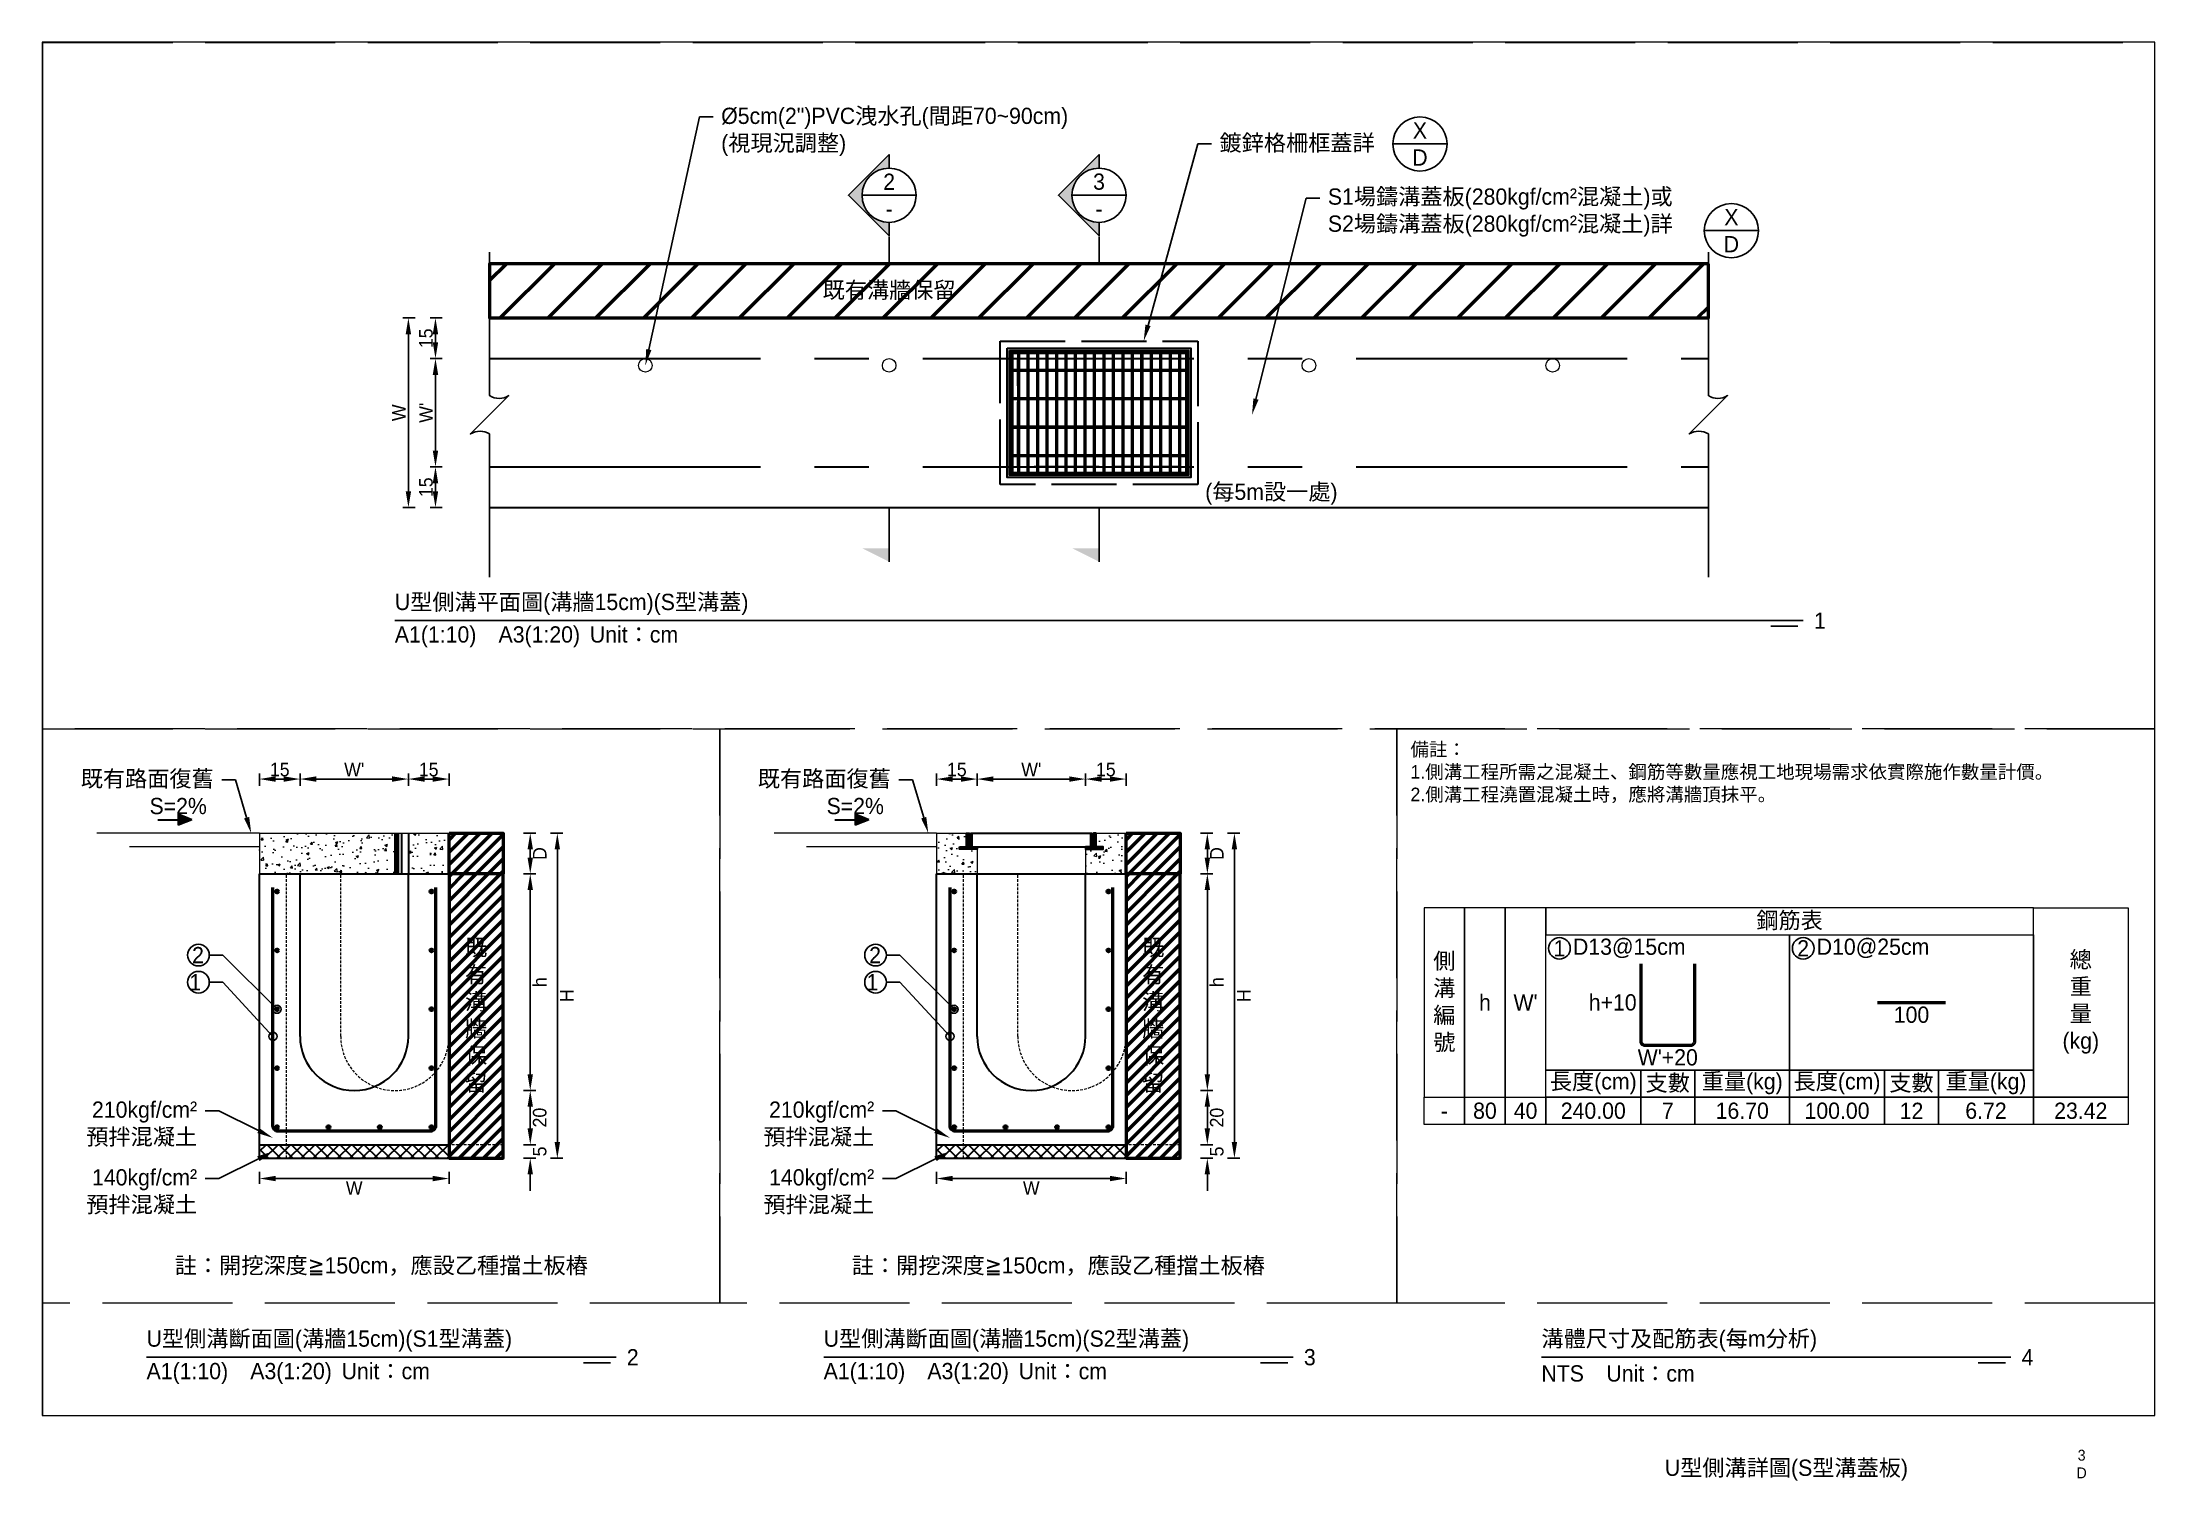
# Paper-space layout 'W70-h80-溝牆保留' of a CAD drawing. Extents: x 15 to 405, y 16 to 282.
# The model-space entities are those that its viewports show. They can reach past a viewport. Long polylines and large blocks are cut down to what shows.
import ezdxf
from ezdxf import colors
from ezdxf.entities.mleader import LeaderData, LeaderLine
from ezdxf.math import Vec2, Vec3

# ---------------------------------------------------------------- set-up
doc = ezdxf.new("R2010")
doc.units = 0
doc.header["$MEASUREMENT"] = 0
for name, pattern in [('ACAD_ISO02W100', [15, 12, -3]), ('CENTERX2', [4, 2.5, -0.5, 0.5, -0.5]), ('HIDDEN', [0.375, 0.25, -0.125])]:
    doc.linetypes.add(name, pattern=pattern)
for name, color, linetype, lineweight in [('一、1.基本-圖框', 7, 'Continuous', 20), ('一、3.基本-變更', 1, 'Continuous', 50), ('二、1.繪圖-既有設施', 8, 'Continuous', 20), ('二、2.繪圖-施作項目', 181, 'Continuous', 30), ('二、3.繪圖-排水流向', 170, 'Continuous', 30), ('二、4.繪圖-設計鋪面', 40, 'Continuous', 20), ('二、5.繪圖-鋼筋', 60, 'Continuous', 50), ('二、6.繪圖-其他施作項目', 35, 'Continuous', 30)]:
    doc.layers.add(name, color=color, linetype=linetype, lineweight=lineweight)
doc.layers.add('一、4.基本-隱藏', color=9, linetype='ACAD_ISO02W100', lineweight=20, plot=False)
doc.layers.add('三、1.文字-說明文字', color=2, linetype='Continuous')
doc.layers.add('三、3.文字-註解文字', color=2, linetype='Continuous')
doc.styles.add('次圖名(詳圖)', font='MS PGothic.ttf', dxfattribs={"height": 6})
doc.styles.add('註解文字', font='MS PGothic.ttf', dxfattribs={"height": 3})
doc.styles.add('註解文字(詳圖)', font='MS PGothic.ttf', dxfattribs={"height": 5})
doc.dimstyles.new('註解文字(詳圖)', dxfattribs={"dimtxt": 6, "dimasz": 6, "dimexe": 2, "dimexo": 5, "dimgap": 1, "dimtad": 2, "dimzin": 0, "dimdsep": 46, "dimtxsty": '註解文字(詳圖)', "dimcen": 0.1, "dimclrd": 256, "dimclre": 256, "dimclrt": 256, "dimadec": 0, "dimazin": 0, "dimtfac": 1, "dimtofl": 0, "dimtmove": 0, "dimatfit": 3, "dimfxlon": 1, "dimtolj": 1, "dimtzin": 0, "dimlwd": -1, "dimlwe": -1, "dimarcsym": 1})
pattern_1 = [(45, (-7475.3608, 66.9043), (-2.65165, 2.65165), []), (45, (-7474.477, 66.9043), (-2.65165, 2.65165), []), (45, (-7473.593, 66.9043), (-2.65165, 2.65165), []), (45, (-7472.709, 66.9043), (-2.65165, 2.65165), [])]
pattern_2 = [(50, (-4974.236, -703.171), (9.109233, -0.796954), [0.9525, -10.4775]), (355, (-4974.236, -703.171), (-1.76217, 9.55284), [0.762, -8.38203]), (100.45144, (-4973.477, -703.2375), (7.34706, 8.75589), [0.8095, -8.90451]), (46.1842, (-4974.236, -700.631), (13.55395, -2.10212), [1.42875, -15.71625]), (96.6356, (-4973.107, -700.806), (11.87021, 12.37131), [1.21425, -13.35678]), (351.1842, (-4974.236, -700.631), (11.8702, 12.3713), [1.143, -12.57299]), (21, (-4972.966, -701.266), (7.58072, -5.11326), [0.9525, -10.4775]), (326, (-4972.966, -701.266), (3.0901, 9.2094), [0.762, -8.382]), (71.45144, (-4972.334, -701.692), (10.67082, 4.09614), [0.8095, -8.904497]), (37.5, (-4974.236, -703.171), (0.15443, 4.227752), [0, -8.2804, 0, -8.509, 0, -8.41375]), (7.5, (-4974.236, -703.171), (3.340983, 5.009029), [0, -4.8514, 0, -8.0899, 0, -3.20675]), (327.5, (-4977.0682, -703.171), (6.77953, -0.286437), [0, -3.175, 0, -9.906, 0, -13.1445]), (317.5, (-4978.338, -703.171), (7.40646, 1.271325), [0, -4.1275, 0, -6.5786, 0, -9.3345])]

psp = doc.layouts.new('W70-h80-溝牆保留')

# ---------------------------------------------------------------- texts
at = {"layer": '一、1.基本-圖框', "attachment_point": 5, "style": '註解文字'}
for s, width, insert, char_height in [('{\\fMS PGothic|b0|i0|c128|p34;U型側溝詳圖(}S{\\fMS PGothic|b0|i0|c128|p34;型溝蓋板)}', 48.68436, (337.25, 18.375), 3), ('3', 4.24831, (391.75, 21.125), 2), ('D', 7.40984, (391.75, 17.875), 2)]:
    psp.add_mtext_dynamic_manual_height_columns(s, width=width, gutter_width=15, heights=[0], dxfattribs=dict(at, insert=insert, char_height=char_height))

msp = doc.modelspace()

# ---------------------------------------------------------------- texts
at = {"layer": '一、1.基本-圖框', "char_height": 6, "attachment_point": 5, "style": '註解文字(詳圖)'}
for s, width, insert in [('{\\fMS PGothic|b0|i0|c128|p34;鋼筋表}', 94.24964, (-6015, -324.5)), ('側溝編號', 12.98354, (-6142.5, -354.5)), ('{\\fMS PGothic|b0|i0|c128|p34;總重量(kg)}', 6, (-5907.5, -354.5)), ('{\\fMS PGothic|b0|i0|c128|p34;h}', 12.98354, (-6127.5, -354.5)), ("{\\fMS PGothic|b0|i0|c128|p34;W}'", 22.32258, (-6112.5, -354.5)), ('{\\fMS PGothic|b0|i0|c128|p34;長度(cm)}', 35.02324, (-6087.5, -384.5)), ('{\\fMS PGothic|b0|i0|c128|p34;支數}', 19.27354, (-6060, -384.5)), ('{\\fMS PGothic|b0|i0|c128|p34;重量(kg)}', 30.27214, (-6032.5, -384.5)), ('{\\fMS PGothic|b0|i0|c128|p34;長度(cm)}', 35.02324, (-5997.5, -384.5)), ('{\\fMS PGothic|b0|i0|c128|p34;支數}', 19.27354, (-5970, -384.5)), ('{\\fMS PGothic|b0|i0|c128|p34;重量(kg)}', 30.27214, (-5942.5, -384.5))]:
    msp.add_mtext_dynamic_manual_height_columns(s, width=width, gutter_width=30, heights=[0], dxfattribs=dict(at, insert=insert))
at = {"layer": '三、1.文字-說明文字', "style": '註解文字(詳圖)'}
for s, width, insert, char_height, attachment_point in [('{\\fMS PGothic|b0|i0|c128|p34;X}', 4.41909, (-6151.5, -32.5), 6, 5), ('{\\fMS PGothic|b0|i0|c128|p34;D}', 12.5857, (-6151.5, -42.5), 6, 5), ('{\\fMS PGothic|b0|i0|c128|p34;X}', 4.41909, (-6036.5, -64.5), 6, 5), ('{\\fMS PGothic|b0|i0|c128|p34;D}', 12.5857, (-6036.5, -74.5), 6, 5), ('{\\fMS PGothic|b0|i0|c128|p34;備註：\\P1.側溝工程所需之混凝土、鋼筋等數量應視工地現場需求依實際施作數量計價。\\P2.側溝工程澆置混凝土時，應將溝牆頂抹平。}', 249.57878, (-6155, -258.5), 5, 1)]:
    msp.add_mtext_dynamic_manual_height_columns(s, width=width, gutter_width=30, heights=[0], dxfattribs=dict(at, insert=insert, char_height=char_height, attachment_point=attachment_point))
at = {"layer": '三、3.文字-註解文字', "char_height": 6}
for s, width, gutter_width, insert, attachment_point, style in [('2', 6.60394, 25, (-6347.5, -51.443), 5, '註解文字(詳圖)'), ('3', 6.60394, 25, (-6270, -51.443), 5, '註解文字(詳圖)'), ('-', 6.60394, 25, (-6347.5, -61.443), 5, '註解文字(詳圖)'), ('-', 6.60394, 25, (-6270, -61.443), 5, '註解文字(詳圖)'), ('{\\fMS PGothic|b0|i0|c128|p34;既有溝牆}保留', 70.34372, 30, (-6347.5, -91.75), 5, '次圖名(詳圖)'), ('(每5m設一處)', 52.41253, 30, (-6206.354, -166.81), 5, '註解文字(詳圖)'), ('{\\fMS PGothic|b0|i0|c128|p34;U型側溝平面圖(溝牆15cm)}(S型溝蓋)', 138.66243, 15, (-6530, -207.5), 4, '次圖名(詳圖)'), ('1', 3, 15, (-6006, -213.5), 4, '次圖名(詳圖)'), ('A1(1:10)\u3000A3(1:20){\\fMS PGothic|b0|i0|c128|p34;^IUnit：cm}', 136.03259, 15, (-6530, -219.5), 4, '次圖名(詳圖)'), ('{\\fMS PGothic|b0|i0|c128|p34;既有溝牆}保留', 6, 30, (-6500, -359.5), 5, '次圖名(詳圖)'), ('{\\fMS PGothic|b0|i0|c128|p34;既有溝牆}保留', 6, 30, (-6250, -359.5), 5, '次圖名(詳圖)'), ('1', 8.38231, 30, (-6100, -334.5), 5, '註解文字(詳圖)'), ('D13@15cm', 6.06582, 30, (-6095, -334.5), 4, '註解文字(詳圖)'), ('2', 8.38231, 30, (-6010, -334.5), 5, '註解文字(詳圖)'), ('{\\fMS PGothic|b0|i0|c128|p34;D1}0{\\fMS PGothic|b0|i0|c128|p34;@}25{\\fMS PGothic|b0|i0|c128|p34;cm}', 6.06582, 30, (-6005, -334.5), 4, '註解文字(詳圖)'), ('-', 9.06048, 30, (-6142.5, -394.5), 5, '註解文字(詳圖)'), ('80', 9.06048, 30, (-6127.5, -394.5), 5, '註解文字(詳圖)'), ('4{\\fMS PGothic|b0|i0|c128|p34;0}', 9.06048, 30, (-6112.5, -394.5), 5, '註解文字(詳圖)'), ('240.00', 9.06048, 30, (-6087.5, -394.5), 5, '註解文字(詳圖)'), ('7', 9.06048, 30, (-6060, -394.5), 5, '註解文字(詳圖)'), ('16.70', 9.06048, 30, (-6032.5, -394.5), 5, '註解文字(詳圖)'), ('{\\fMS PGothic|b0|i0|c128|p34;100}.00', 9.06048, 30, (-5997.5, -394.5), 5, '註解文字(詳圖)'), ('12', 9.06048, 30, (-5970, -394.5), 5, '註解文字(詳圖)'), ('6.72', 9.06048, 30, (-5942.5, -394.5), 5, '註解文字(詳圖)'), ('23.42', 9.06048, 30, (-5907.5, -394.5), 5, '註解文字(詳圖)'), ('{\\fMS PGothic|b0|i0|c128|p34;註：開挖深度≧150cm，應設乙種擋土板樁}', 156.49231, 30, (-6535, -452), 5, '註解文字(詳圖)'), ('{\\fMS PGothic|b0|i0|c128|p34;註：開挖深度≧150cm，應設乙種擋土板樁}', 156.49231, 30, (-6285, -452), 5, '註解文字(詳圖)'), ('{\\fMS PGothic|b0|i0|c128|p34;U型側溝斷面圖(溝牆15cm)}(S1型溝蓋)', 143.40617, 15, (-6621.66, -479.5), 4, '次圖名(詳圖)'), ('{\\fMS PGothic|b0|i0|c128|p34;U型側溝斷面圖}(溝牆15cm){\\fMS PGothic|b0|i0|c128|p34;(S2型溝蓋)}', 142.18757, 15, (-6371.66, -479.5), 4, '次圖名(詳圖)'), ('{\\fMS PGothic|b0|i0|c128|p34;溝體尺寸}及{\\fMS PGothic|b0|i0|c128|p34;配筋表(每m分析)}', 144.80097, 15, (-6106.66, -479.5), 4, '次圖名(詳圖)'), ('2', 3, 15, (-6444.34, -485.5), 4, '次圖名(詳圖)'), ('3', 3, 15, (-6194.34, -485.5), 4, '次圖名(詳圖)'), ('4', 3, 15, (-5929.34, -485.5), 4, '次圖名(詳圖)'), ('A1(1:10)\u3000A3(1:20){\\fMS PGothic|b0|i0|c128|p34;^IUnit：cm}', 136.03259, 15, (-6621.66, -491.5), 4, '次圖名(詳圖)'), ('A1(1:10)\u3000A3(1:20){\\fMS PGothic|b0|i0|c128|p34;^IUnit：cm}', 136.03259, 15, (-6371.66, -491.5), 4, '次圖名(詳圖)'), ('NTS{\\fMS PGothic|b0|i0|c128|p34;^IUnit：cm}', 136.03259, 15, (-6106.66, -491.5), 4, '次圖名(詳圖)')]:
    msp.add_mtext_dynamic_manual_height_columns(s, width=width, gutter_width=gutter_width, heights=[0], dxfattribs=dict(at, insert=insert, attachment_point=attachment_point, style=style))
at = {"layer": '二、3.繪圖-排水流向', "char_height": 6, "attachment_point": 5, "style": '註解文字(詳圖)'}
for insert in [(-6610, -282), (-6360, -282)]:
    msp.add_mtext_dynamic_manual_height_columns('{\\fMS PGothic|b0|i0|c128|p34;S=2%}', width=10.17412, gutter_width=30, heights=[0], dxfattribs=dict(at, insert=insert))
at = {"layer": '二、5.繪圖-鋼筋', "char_height": 6, "style": '註解文字(詳圖)'}
for s, width, insert, attachment_point in [('h+10', 8.87231, (-6071.5, -354.5), 6), ('100', 3.56631, (-5970, -356), 2), ("{\\fMS PGothic|b0|i0|c128|p34;W}'+2{\\fMS PGothic|b0|i0|c128|p34;0}", 3.56631, (-6060, -371.75), 2)]:
    msp.add_mtext_dynamic_manual_height_columns(s, width=width, gutter_width=30, heights=[0], dxfattribs=dict(at, insert=insert, attachment_point=attachment_point))

# ---------------------------------------------------------------- blocks, each defined once
blk = doc.blocks.new('*D308')
at = {"layer": 'Defpoints', "color": 0, "transparency": 16777216}
for p in [(-6495, -101.75), (-6515, -116.75), (-6495, -116.75)]:
    blk.add_point(p, dxfattribs=at)
at = {"layer": '三、3.文字-註解文字', "transparency": 16777216}
for p, q in [((-6512.5, -101.75), (-6517, -101.75)), ((-6515, -107.75), (-6515, -110.75)), ((-6512.5, -116.75), (-6517, -116.75))]:
    blk.add_line(p, q, dxfattribs=at)
for points in [[(-6516, -107.75), (-6514, -107.75), (-6515, -101.75)], [(-6516, -110.75), (-6514, -110.75), (-6515, -116.75)]]:
    blk.add_solid(points, dxfattribs=at)
at = {"layer": '三、3.文字-註解文字', "transparency": 16777216, "insert": (-6518.5, -109.25), "char_height": 5, "attachment_point": 5, "rotation": 90, "style": '註解文字(詳圖)'}
blk.add_mtext('\\A1;15', dxfattribs=at)
blk = doc.blocks.new('*D309')
at = {"layer": 'Defpoints', "color": 0, "transparency": 16777216}
for p in [(-6495, -116.75), (-6515, -156.75), (-6495, -156.75)]:
    blk.add_point(p, dxfattribs=at)
at = {"layer": '三、3.文字-註解文字', "transparency": 16777216}
for p, q in [((-6512.5, -116.75), (-6517, -116.75)), ((-6515, -122.75), (-6515, -150.75)), ((-6512.5, -156.75), (-6517, -156.75))]:
    blk.add_line(p, q, dxfattribs=at)
for points in [[(-6516, -122.75), (-6514, -122.75), (-6515, -116.75)], [(-6516, -150.75), (-6514, -150.75), (-6515, -156.75)]]:
    blk.add_solid(points, dxfattribs=at)
at = {"layer": '三、3.文字-註解文字', "transparency": 16777216, "insert": (-6518.5, -136.75), "char_height": 5, "attachment_point": 5, "rotation": 90, "style": '註解文字(詳圖)'}
blk.add_mtext("\\A1;W'", dxfattribs=at)
blk = doc.blocks.new('*D310')
at = {"layer": 'Defpoints', "color": 0, "transparency": 16777216}
for p in [(-6495, -156.75), (-6515, -171.75), (-6495, -171.75)]:
    blk.add_point(p, dxfattribs=at)
at = {"layer": '三、3.文字-註解文字', "transparency": 16777216}
for p, q in [((-6512.5, -156.75), (-6517, -156.75)), ((-6515, -162.75), (-6515, -165.75)), ((-6512.5, -171.75), (-6517, -171.75))]:
    blk.add_line(p, q, dxfattribs=at)
for points in [[(-6516, -162.75), (-6514, -162.75), (-6515, -156.75)], [(-6516, -165.75), (-6514, -165.75), (-6515, -171.75)]]:
    blk.add_solid(points, dxfattribs=at)
at = {"layer": '三、3.文字-註解文字', "transparency": 16777216, "insert": (-6518.5, -164.25), "char_height": 5, "attachment_point": 5, "rotation": 90, "style": '註解文字(詳圖)'}
blk.add_mtext('\\A1;15', dxfattribs=at)
blk = doc.blocks.new('排水流向')
at = {"layer": '二、3.繪圖-排水流向'}
h = blk.add_hatch(color=256, dxfattribs=at)
h.dxf.hatch_style = 1
h.paths.add_polyline_path([(0, 1), (0, -1), (2.5, 0)])
for points in [[(-3.75, 0), (0, 0)], [(0, 1), (0, -1)], [(2.5, 0), (0, 1)], [(2.5, 0), (0, -1)]]:
    blk.add_lwpolyline(points, dxfattribs=at)
blk = doc.blocks.new('_Small')
at = {"color": 0, "linetype": 'ByBlock', "lineweight": -2}
blk.add_circle((0, 0), 0.25, dxfattribs=at)
blk = doc.blocks.new('*D317')
at = {"layer": 'Defpoints', "color": 0, "transparency": 16777216}
for p in [(-6315, -272), (-6315, -307), (-6275, -307)]:
    blk.add_point(p, dxfattribs=at)
at = {"layer": '三、3.文字-註解文字', "transparency": 16777216}
for p, q in [((-6315, -274.5), (-6315, -270)), ((-6281, -272), (-6309, -272)), ((-6275, -274.5), (-6275, -270))]:
    blk.add_line(p, q, dxfattribs=at)
for points in [[(-6309, -271), (-6309, -273), (-6315, -272)], [(-6281, -271), (-6281, -273), (-6275, -272)]]:
    blk.add_solid(points, dxfattribs=at)
at = {"layer": '三、3.文字-註解文字', "transparency": 16777216, "insert": (-6295, -268.5), "char_height": 5, "attachment_point": 5, "style": '註解文字(詳圖)'}
blk.add_mtext("\\A1;W'", dxfattribs=at)
blk = doc.blocks.new('*D318')
at = {"layer": 'Defpoints', "color": 0, "transparency": 16777216}
for p in [(-6330, -272), (-6330, -307), (-6315, -307)]:
    blk.add_point(p, dxfattribs=at)
at = {"layer": '三、3.文字-註解文字', "transparency": 16777216}
for p, q in [((-6330, -274.5), (-6330, -270)), ((-6321, -272), (-6324, -272)), ((-6315, -274.5), (-6315, -270))]:
    blk.add_line(p, q, dxfattribs=at)
for points in [[(-6324, -271), (-6324, -273), (-6330, -272)], [(-6321, -271), (-6321, -273), (-6315, -272)]]:
    blk.add_solid(points, dxfattribs=at)
at = {"layer": '三、3.文字-註解文字', "transparency": 16777216, "insert": (-6322.5, -268.5), "char_height": 5, "attachment_point": 5, "style": '註解文字(詳圖)'}
blk.add_mtext('\\A1;15', dxfattribs=at)
blk = doc.blocks.new('*D319')
at = {"layer": 'Defpoints', "color": 0, "transparency": 16777216}
for p in [(-6275, -272), (-6275, -307), (-6260, -307)]:
    blk.add_point(p, dxfattribs=at)
at = {"layer": '三、3.文字-註解文字', "transparency": 16777216}
for p, q in [((-6275, -274.5), (-6275, -270)), ((-6266, -272), (-6269, -272)), ((-6260, -274.5), (-6260, -270))]:
    blk.add_line(p, q, dxfattribs=at)
for points in [[(-6269, -271), (-6269, -273), (-6275, -272)], [(-6266, -271), (-6266, -273), (-6260, -272)]]:
    blk.add_solid(points, dxfattribs=at)
at = {"layer": '三、3.文字-註解文字', "transparency": 16777216, "insert": (-6267.5, -268.5), "char_height": 5, "attachment_point": 5, "style": '註解文字(詳圖)'}
blk.add_mtext('\\A1;15', dxfattribs=at)
blk = doc.blocks.new('*D320')
at = {"layer": 'Defpoints', "color": 0, "transparency": 16777216}
for p in [(-6565, -272), (-6565, -307), (-6525, -307)]:
    blk.add_point(p, dxfattribs=at)
at = {"layer": '三、3.文字-註解文字', "transparency": 16777216}
for p, q in [((-6565, -274.5), (-6565, -270)), ((-6531, -272), (-6559, -272)), ((-6525, -274.5), (-6525, -270))]:
    blk.add_line(p, q, dxfattribs=at)
for points in [[(-6559, -271), (-6559, -273), (-6565, -272)], [(-6531, -271), (-6531, -273), (-6525, -272)]]:
    blk.add_solid(points, dxfattribs=at)
at = {"layer": '三、3.文字-註解文字', "transparency": 16777216, "insert": (-6545, -268.5), "char_height": 5, "attachment_point": 5, "style": '註解文字(詳圖)'}
blk.add_mtext("\\A1;W'", dxfattribs=at)
blk = doc.blocks.new('*D321')
at = {"layer": 'Defpoints', "color": 0, "transparency": 16777216}
for p in [(-6580, -272), (-6580, -307), (-6565, -307)]:
    blk.add_point(p, dxfattribs=at)
at = {"layer": '三、3.文字-註解文字', "transparency": 16777216}
for p, q in [((-6580, -274.5), (-6580, -270)), ((-6571, -272), (-6574, -272)), ((-6565, -274.5), (-6565, -270))]:
    blk.add_line(p, q, dxfattribs=at)
for points in [[(-6574, -271), (-6574, -273), (-6580, -272)], [(-6571, -271), (-6571, -273), (-6565, -272)]]:
    blk.add_solid(points, dxfattribs=at)
at = {"layer": '三、3.文字-註解文字', "transparency": 16777216, "insert": (-6572.5, -268.5), "char_height": 5, "attachment_point": 5, "style": '註解文字(詳圖)'}
blk.add_mtext('\\A1;15', dxfattribs=at)
blk = doc.blocks.new('*D322')
at = {"layer": 'Defpoints', "color": 0, "transparency": 16777216}
for p in [(-6525, -272), (-6525, -307), (-6510, -307)]:
    blk.add_point(p, dxfattribs=at)
at = {"layer": '三、3.文字-註解文字', "transparency": 16777216}
for p, q in [((-6525, -274.5), (-6525, -270)), ((-6516, -272), (-6519, -272)), ((-6510, -274.5), (-6510, -270))]:
    blk.add_line(p, q, dxfattribs=at)
for points in [[(-6519, -271), (-6519, -273), (-6525, -272)], [(-6516, -271), (-6516, -273), (-6510, -272)]]:
    blk.add_solid(points, dxfattribs=at)
at = {"layer": '三、3.文字-註解文字', "transparency": 16777216, "insert": (-6517.5, -268.5), "char_height": 5, "attachment_point": 5, "style": '註解文字(詳圖)'}
blk.add_mtext('\\A1;15', dxfattribs=at)
blk = doc.blocks.new('*D335')
at = {"layer": 'Defpoints', "color": 0, "transparency": 16777216}
for p in [(-6330, -412), (-6260, -412), (-6330, -419.5)]:
    blk.add_point(p, dxfattribs=at)
at = {"layer": '三、3.文字-註解文字', "transparency": 16777216}
for p, q in [((-6330, -417), (-6330, -421.5)), ((-6266, -419.5), (-6324, -419.5)), ((-6260, -417), (-6260, -421.5))]:
    blk.add_line(p, q, dxfattribs=at)
for points in [[(-6324, -418.5), (-6324, -420.5), (-6330, -419.5)], [(-6266, -418.5), (-6266, -420.5), (-6260, -419.5)]]:
    blk.add_solid(points, dxfattribs=at)
at = {"layer": '三、3.文字-註解文字', "transparency": 16777216, "insert": (-6295, -423), "char_height": 5, "attachment_point": 5, "style": '註解文字(詳圖)'}
blk.add_mtext('\\A1;W', dxfattribs=at)
blk = doc.blocks.new('*D336')
at = {"layer": 'Defpoints', "color": 0, "transparency": 16777216}
for p in [(-6580, -412), (-6510, -412), (-6580, -419.5)]:
    blk.add_point(p, dxfattribs=at)
at = {"layer": '三、3.文字-註解文字', "transparency": 16777216}
for p, q in [((-6580, -417), (-6580, -421.5)), ((-6516, -419.5), (-6574, -419.5)), ((-6510, -417), (-6510, -421.5))]:
    blk.add_line(p, q, dxfattribs=at)
for points in [[(-6574, -418.5), (-6574, -420.5), (-6580, -419.5)], [(-6516, -418.5), (-6516, -420.5), (-6510, -419.5)]]:
    blk.add_solid(points, dxfattribs=at)
at = {"layer": '三、3.文字-註解文字', "transparency": 16777216, "insert": (-6545, -423), "char_height": 5, "attachment_point": 5, "style": '註解文字(詳圖)'}
blk.add_mtext('\\A1;W', dxfattribs=at)
blk = doc.blocks.new('*D341')
at = {"layer": 'Defpoints', "color": 0, "transparency": 16777216}
for p in [(-6295, -307), (-6230, -307), (-6295, -387)]:
    blk.add_point(p, dxfattribs=at)
at = {"layer": '三、3.文字-註解文字', "transparency": 16777216}
for p, q in [((-6232.5, -307), (-6228, -307)), ((-6230, -381), (-6230, -313)), ((-6232.5, -387), (-6228, -387))]:
    blk.add_line(p, q, dxfattribs=at)
for points in [[(-6231, -313), (-6229, -313), (-6230, -307)], [(-6231, -381), (-6229, -381), (-6230, -387)]]:
    blk.add_solid(points, dxfattribs=at)
at = {"layer": '三、3.文字-註解文字', "transparency": 16777216, "insert": (-6226.5, -347), "char_height": 5, "attachment_point": 5, "rotation": 90, "style": '註解文字(詳圖)'}
blk.add_mtext('\\A1;h', dxfattribs=at)
blk = doc.blocks.new('*D342')
at = {"layer": 'Defpoints', "color": 0, "transparency": 16777216}
for p in [(-6295, -387), (-6295, -407), (-6230, -407)]:
    blk.add_point(p, dxfattribs=at)
at = {"layer": '三、3.文字-註解文字', "transparency": 16777216}
for p, q in [((-6232.5, -387), (-6228, -387)), ((-6230, -393), (-6230, -401)), ((-6232.5, -407), (-6228, -407))]:
    blk.add_line(p, q, dxfattribs=at)
for points in [[(-6231, -393), (-6229, -393), (-6230, -387)], [(-6231, -401), (-6229, -401), (-6230, -407)]]:
    blk.add_solid(points, dxfattribs=at)
at = {"layer": '三、3.文字-註解文字', "transparency": 16777216, "insert": (-6226.5, -397), "char_height": 5, "attachment_point": 5, "rotation": 90, "style": '註解文字(詳圖)'}
blk.add_mtext('\\A1;20', dxfattribs=at)
blk = doc.blocks.new('*D343')
at = {"layer": 'Defpoints', "color": 0, "transparency": 16777216}
for p in [(-6295, -407), (-6295, -412), (-6230, -412)]:
    blk.add_point(p, dxfattribs=at)
at = {"layer": '三、3.文字-註解文字', "transparency": 16777216}
for p, q in [((-6230, -401), (-6230, -395)), ((-6232.5, -407), (-6228, -407)), ((-6232.5, -412), (-6228, -412)), ((-6230, -418), (-6230, -424))]:
    blk.add_line(p, q, dxfattribs=at)
for points in [[(-6231, -401), (-6229, -401), (-6230, -407)], [(-6231, -418), (-6229, -418), (-6230, -412)]]:
    blk.add_solid(points, dxfattribs=at)
at = {"layer": '三、3.文字-註解文字', "transparency": 16777216, "insert": (-6226.5, -409.5), "char_height": 5, "attachment_point": 5, "rotation": 90, "style": '註解文字(詳圖)'}
blk.add_mtext('\\A1;5', dxfattribs=at)
blk = doc.blocks.new('*D344')
at = {"layer": 'Defpoints', "color": 0, "transparency": 16777216}
for p in [(-6240, -292), (-6230, -292), (-6240, -307)]:
    blk.add_point(p, dxfattribs=at)
at = {"layer": '三、3.文字-註解文字', "transparency": 16777216}
for p, q in [((-6232.5, -292), (-6228, -292)), ((-6230, -301), (-6230, -298)), ((-6232.5, -307), (-6228, -307))]:
    blk.add_line(p, q, dxfattribs=at)
for points in [[(-6231, -298), (-6229, -298), (-6230, -292)], [(-6231, -301), (-6229, -301), (-6230, -307)]]:
    blk.add_solid(points, dxfattribs=at)
at = {"layer": '三、3.文字-註解文字', "transparency": 16777216, "insert": (-6226.5, -299.5), "char_height": 5, "attachment_point": 5, "rotation": 90, "style": '註解文字(詳圖)'}
blk.add_mtext('\\A1;D', dxfattribs=at)
blk = doc.blocks.new('*D345')
at = {"layer": 'Defpoints', "color": 0, "transparency": 16777216}
for p in [(-6240, -292), (-6220, -292), (-6240, -412)]:
    blk.add_point(p, dxfattribs=at)
at = {"layer": '三、3.文字-註解文字', "transparency": 16777216}
for p, q in [((-6222.5, -292), (-6218, -292)), ((-6220, -406), (-6220, -298)), ((-6222.5, -412), (-6218, -412))]:
    blk.add_line(p, q, dxfattribs=at)
for points in [[(-6221, -298), (-6219, -298), (-6220, -292)], [(-6221, -406), (-6219, -406), (-6220, -412)]]:
    blk.add_solid(points, dxfattribs=at)
at = {"layer": '三、3.文字-註解文字', "transparency": 16777216, "insert": (-6216.5, -352), "char_height": 5, "attachment_point": 5, "rotation": 90, "style": '註解文字(詳圖)'}
blk.add_mtext('\\A1;H', dxfattribs=at)
blk = doc.blocks.new('*D346')
at = {"layer": 'Defpoints', "color": 0, "transparency": 16777216}
for p in [(-6545, -307), (-6480, -307), (-6545, -387)]:
    blk.add_point(p, dxfattribs=at)
at = {"layer": '三、3.文字-註解文字', "transparency": 16777216}
for p, q in [((-6482.5, -307), (-6478, -307)), ((-6480, -381), (-6480, -313)), ((-6482.5, -387), (-6478, -387))]:
    blk.add_line(p, q, dxfattribs=at)
for points in [[(-6481, -313), (-6479, -313), (-6480, -307)], [(-6481, -381), (-6479, -381), (-6480, -387)]]:
    blk.add_solid(points, dxfattribs=at)
at = {"layer": '三、3.文字-註解文字', "transparency": 16777216, "insert": (-6476.5, -347), "char_height": 5, "attachment_point": 5, "rotation": 90, "style": '註解文字(詳圖)'}
blk.add_mtext('\\A1;h', dxfattribs=at)
blk = doc.blocks.new('*D347')
at = {"layer": 'Defpoints', "color": 0, "transparency": 16777216}
for p in [(-6545, -387), (-6545, -407), (-6480, -407)]:
    blk.add_point(p, dxfattribs=at)
at = {"layer": '三、3.文字-註解文字', "transparency": 16777216}
for p, q in [((-6482.5, -387), (-6478, -387)), ((-6480, -393), (-6480, -401)), ((-6482.5, -407), (-6478, -407))]:
    blk.add_line(p, q, dxfattribs=at)
for points in [[(-6481, -393), (-6479, -393), (-6480, -387)], [(-6481, -401), (-6479, -401), (-6480, -407)]]:
    blk.add_solid(points, dxfattribs=at)
at = {"layer": '三、3.文字-註解文字', "transparency": 16777216, "insert": (-6476.5, -397), "char_height": 5, "attachment_point": 5, "rotation": 90, "style": '註解文字(詳圖)'}
blk.add_mtext('\\A1;20', dxfattribs=at)
blk = doc.blocks.new('*D348')
at = {"layer": 'Defpoints', "color": 0, "transparency": 16777216}
for p in [(-6545, -407), (-6545, -412), (-6480, -412)]:
    blk.add_point(p, dxfattribs=at)
at = {"layer": '三、3.文字-註解文字', "transparency": 16777216}
for p, q in [((-6480, -401), (-6480, -395)), ((-6482.5, -407), (-6478, -407)), ((-6482.5, -412), (-6478, -412)), ((-6480, -418), (-6480, -424))]:
    blk.add_line(p, q, dxfattribs=at)
for points in [[(-6481, -401), (-6479, -401), (-6480, -407)], [(-6481, -418), (-6479, -418), (-6480, -412)]]:
    blk.add_solid(points, dxfattribs=at)
at = {"layer": '三、3.文字-註解文字', "transparency": 16777216, "insert": (-6476.5, -409.5), "char_height": 5, "attachment_point": 5, "rotation": 90, "style": '註解文字(詳圖)'}
blk.add_mtext('\\A1;5', dxfattribs=at)
blk = doc.blocks.new('*D349')
at = {"layer": 'Defpoints', "color": 0, "transparency": 16777216}
for p in [(-6490, -292), (-6480, -292), (-6490, -307)]:
    blk.add_point(p, dxfattribs=at)
at = {"layer": '三、3.文字-註解文字', "transparency": 16777216}
for p, q in [((-6482.5, -292), (-6478, -292)), ((-6480, -301), (-6480, -298)), ((-6482.5, -307), (-6478, -307))]:
    blk.add_line(p, q, dxfattribs=at)
for points in [[(-6481, -298), (-6479, -298), (-6480, -292)], [(-6481, -301), (-6479, -301), (-6480, -307)]]:
    blk.add_solid(points, dxfattribs=at)
at = {"layer": '三、3.文字-註解文字', "transparency": 16777216, "insert": (-6476.5, -299.5), "char_height": 5, "attachment_point": 5, "rotation": 90, "style": '註解文字(詳圖)'}
blk.add_mtext('\\A1;D', dxfattribs=at)
blk = doc.blocks.new('*D350')
at = {"layer": 'Defpoints', "color": 0, "transparency": 16777216}
for p in [(-6490, -292), (-6470, -292), (-6490, -412)]:
    blk.add_point(p, dxfattribs=at)
at = {"layer": '三、3.文字-註解文字', "transparency": 16777216}
for p, q in [((-6472.5, -292), (-6468, -292)), ((-6470, -406), (-6470, -298)), ((-6472.5, -412), (-6468, -412))]:
    blk.add_line(p, q, dxfattribs=at)
for points in [[(-6471, -298), (-6469, -298), (-6470, -292)], [(-6471, -406), (-6469, -406), (-6470, -412)]]:
    blk.add_solid(points, dxfattribs=at)
at = {"layer": '三、3.文字-註解文字', "transparency": 16777216, "insert": (-6466.5, -352), "char_height": 5, "attachment_point": 5, "rotation": 90, "style": '註解文字(詳圖)'}
blk.add_mtext('\\A1;H', dxfattribs=at)
blk = doc.blocks.new('*D380')
at = {"layer": 'Defpoints', "color": 0, "transparency": 16777216}
for p in [(-6524.99, -101.75), (-6495, -101.75), (-6495, -171.75)]:
    blk.add_point(p, dxfattribs=at)
at = {"layer": '三、3.文字-註解文字', "transparency": 16777216}
for p, q in [((-6522.49, -101.75), (-6526.99, -101.75)), ((-6524.99, -165.75), (-6524.99, -107.75)), ((-6522.49, -171.75), (-6526.99, -171.75))]:
    blk.add_line(p, q, dxfattribs=at)
for points in [[(-6525.99, -107.75), (-6523.99, -107.75), (-6524.99, -101.75)], [(-6525.99, -165.75), (-6523.99, -165.75), (-6524.99, -171.75)]]:
    blk.add_solid(points, dxfattribs=at)
at = {"layer": '三、3.文字-註解文字', "transparency": 16777216, "insert": (-6528.49, -136.75), "char_height": 5, "attachment_point": 5, "rotation": 90, "style": '註解文字(詳圖)'}
blk.add_mtext('\\A1;W', dxfattribs=at)

# ---------------------------------------------------------------- dimensions: what is measured, and where the dimension line sits
at = {"layer": '三、3.文字-註解文字'}
for base, p1, p2, text, picture, middle in [((-6524.993, -101.75), (-6495, -171.75), (-6495, -101.75), 'W', '*D380', (-6528.493, -136.75)), ((-6515, -116.75), (-6495, -101.75), (-6495, -116.75), '15', '*D308', (-6518.5, -109.25)), ((-6515, -156.75), (-6495, -116.75), (-6495, -156.75), "W'", '*D309', (-6518.5, -136.75)), ((-6515, -171.75), (-6495, -156.75), (-6495, -171.75), '15', '*D310', (-6518.5, -164.25)), ((-6480, -292), (-6490, -307), (-6490, -292), 'D', '*D349', (-6476.5, -299.5)), ((-6470, -292), (-6490, -412), (-6490, -292), 'H', '*D350', (-6466.5, -352)), ((-6230, -292), (-6240, -307), (-6240, -292), 'D', '*D344', (-6226.5, -299.5)), ((-6220, -292), (-6240, -412), (-6240, -292), 'H', '*D345', (-6216.5, -352)), ((-6480, -307), (-6545, -387), (-6545, -307), 'h', '*D346', (-6476.5, -347)), ((-6230, -307), (-6295, -387), (-6295, -307), 'h', '*D341', (-6226.5, -347)), ((-6480, -407), (-6545, -387), (-6545, -407), '20', '*D347', (-6476.5, -397)), ((-6230, -407), (-6295, -387), (-6295, -407), '20', '*D342', (-6226.5, -397)), ((-6480, -412), (-6545, -407), (-6545, -412), '5', '*D348', (-6476.5, -409.5)), ((-6230, -412), (-6295, -407), (-6295, -412), '5', '*D343', (-6226.5, -409.5))]:
    dim = msp.add_linear_dim(base=base, p1=p1, p2=p2, angle=90, text=text, dimstyle='註解文字(詳圖)', dxfattribs=at)
    dim.commit()
    dim.dimension.update_dxf_attribs({"geometry": picture, "text_midpoint": middle})
for base, p1, p2, text, picture, middle in [((-6580, -272), (-6565, -307), (-6580, -307), '15', '*D321', (-6572.5, -268.5)), ((-6565, -272), (-6525, -307), (-6565, -307), "W'", '*D320', (-6545, -268.5)), ((-6525, -272), (-6510, -307), (-6525, -307), '15', '*D322', (-6517.5, -268.5)), ((-6330, -272), (-6315, -307), (-6330, -307), '15', '*D318', (-6322.5, -268.5)), ((-6315, -272), (-6275, -307), (-6315, -307), "W'", '*D317', (-6295, -268.5)), ((-6275, -272), (-6260, -307), (-6275, -307), '15', '*D319', (-6267.5, -268.5)), ((-6580, -419.5), (-6510, -412), (-6580, -412), 'W', '*D336', (-6545, -423)), ((-6330, -419.5), (-6260, -412), (-6330, -412), 'W', '*D335', (-6295, -423))]:
    dim = msp.add_linear_dim(base=base, p1=p1, p2=p2, text=text, dimstyle='註解文字(詳圖)', dxfattribs=at)
    dim.commit()
    dim.dimension.update_dxf_attribs({"geometry": picture, "text_midpoint": middle})

# ---------------------------------------------------------------- hatches: boundary and pattern name
at = {"layer": '一、3.基本-變更'}
h = msp.add_hatch(dxfattribs=at)
h.set_pattern_fill('ANSI31', color=256, scale=100)
h.set_pattern_definition([(45, (-8066.861, 2017.127), (-8.838835, 8.838835), [])])
h.paths.add_polyline_path([(-6045, -101.75), (-6045, -81.75), (-6495, -81.75), (-6495, -101.75)])
h = msp.add_hatch(dxfattribs=at)
h.set_pattern_fill('ANSI31', color=256)
h.set_pattern_definition([(45, (-5224.236, -741.9498), (-2.245064, 2.245064), [])])
h.paths.add_polyline_path([(-6510, -307), (-6490, -307), (-6490, -292), (-6510, -292)])
h = msp.add_hatch(dxfattribs=at)
h.set_pattern_fill('ANSI31', color=256)
h.set_pattern_definition([(45, (-4974.236, -741.9498), (-2.245064, 2.245064), [])])
h.paths.add_polyline_path([(-6260, -307), (-6240, -307), (-6240, -292), (-6260, -292)])
h = msp.add_hatch(dxfattribs=at)
h.set_pattern_fill('ANSI31', color=256)
h.set_pattern_definition([(45, (-6485.33, -929.9158), (-2.245064, 2.245064), [])])
h.paths.add_polyline_path([(-6490, -307), (-6510, -307), (-6510, -407), (-6490, -407)])
h.paths.add_polyline_path([(-6490, -407), (-6510, -407), (-6510, -412), (-6490, -412)])
h = msp.add_hatch(dxfattribs=at)
h.set_pattern_fill('ANSI31', color=256)
h.set_pattern_definition([(45, (-6235.33, -929.9158), (-2.245064, 2.245064), [])])
h.paths.add_polyline_path([(-6240, -307), (-6260, -307), (-6260, -407), (-6240, -407)])
h.paths.add_polyline_path([(-6240, -407), (-6260, -407), (-6260, -412), (-6240, -412)])
at = {"layer": '三、3.文字-註解文字'}
h = msp.add_hatch(color=256, dxfattribs=at)
h.dxf.hatch_style = 1
h.paths.add_polyline_path([(-6347.5, -41.443), (-6362.5, -56.443), (-6347.5, -71.443), (-6347.5, -66.443, -0.4142136), (-6357.5, -56.443, -0.4142136), (-6347.5, -46.443)])
h = msp.add_hatch(color=256, dxfattribs=at)
h.dxf.hatch_style = 1
h.paths.add_polyline_path([(-6270, -41.443), (-6285, -56.443), (-6270, -71.443), (-6270, -66.443, -0.4142136), (-6280, -56.443, -0.4142136), (-6270, -46.443)])
h = msp.add_hatch(color=256, dxfattribs=at)
h.dxf.hatch_style = 1
h.paths.add_polyline_path([(-6357.5, -186.75), (-6347.5, -191.75), (-6347.5, -186.75)])
h = msp.add_hatch(color=256, dxfattribs=at)
h.dxf.hatch_style = 1
h.paths.add_polyline_path([(-6280, -186.75), (-6270, -191.75), (-6270, -186.75)])
at = {"layer": '二、1.繪圖-既有設施'}
h = msp.add_hatch(dxfattribs=at)
h.set_pattern_fill('AR-CONC', color=256, scale=0.05)
h.set_pattern_definition([(50, (-5224.236, -741.95), (9.109233, -0.796954), [0.9525, -10.4775]), (355, (-5224.236, -741.95), (-1.76217, 9.55284), [0.762, -8.38203]), (100.45144, (-5223.477, -742.016), (7.34706, 8.75589), [0.8095, -8.90451]), (46.1842, (-5224.236, -739.41), (13.55395, -2.10212), [1.42875, -15.71625]), (96.6356, (-5223.107, -739.585), (11.87021, 12.37131), [1.21425, -13.35678]), (351.1842, (-5224.236, -739.41), (11.8702, 12.3713), [1.143, -12.57299]), (21, (-5222.966, -740.045), (7.58072, -5.11326), [0.9525, -10.4775]), (326, (-5222.966, -740.045), (3.0901, 9.2094), [0.762, -8.382]), (71.45144, (-5222.334, -740.471), (10.67082, 4.09614), [0.8095, -8.904497]), (37.5, (-5224.236, -741.9498), (0.15443, 4.227752), [0, -8.2804, 0, -8.509, 0, -8.41375]), (7.5, (-5224.236, -741.95), (3.340983, 5.009029), [0, -4.8514, 0, -8.0899, 0, -3.20675]), (327.5, (-5227.0682, -741.9498), (6.77953, -0.286437), [0, -3.175, 0, -9.906, 0, -13.1445]), (317.5, (-5228.338, -741.95), (7.40646, 1.271325), [0, -4.1275, 0, -6.5786, 0, -9.3345])])
h.paths.add_polyline_path([(-6580, -292), (-6580, -307), (-6530, -307), (-6530, -292)])
h.paths.add_polyline_path([(-6510, -292), (-6525, -292), (-6525, -307), (-6510, -307)])
h = msp.add_hatch(dxfattribs=at)
h.set_pattern_fill('AR-CONC', color=256, scale=0.05)
h.set_pattern_definition(pattern_2)
h.paths.add_polyline_path([(-6330, -307), (-6315, -307), (-6315, -297.9), (-6321.5, -297.9), (-6321.5, -297), (-6318.9, -297), (-6318.9, -292), (-6330, -292)])
h = msp.add_hatch(dxfattribs=at)
h.set_pattern_fill('AR-CONC', color=256, scale=0.05)
h.set_pattern_definition(pattern_2)
h.paths.add_polyline_path([(-6268.5, -297.9), (-6275, -297.9), (-6275, -307), (-6260, -307), (-6260, -292), (-6271.1, -292), (-6271.1, -297), (-6268.5, -297)])
at = {"layer": '二、2.繪圖-施作項目'}
h = msp.add_hatch(dxfattribs=at)
h.set_pattern_fill('ANSI37', color=256)
h.set_pattern_definition([(45, (-6485.33, -929.9158), (-2.245064, 2.245064), []), (135, (-6485.33, -929.9158), (-2.245064, -2.245064), [])])
h.paths.add_polyline_path([(-6510, -407), (-6580, -407), (-6580, -412), (-6510, -412)])
h = msp.add_hatch(dxfattribs=at)
h.set_pattern_fill('ANSI37', color=256)
h.set_pattern_definition([(45, (-6235.33, -929.9158), (-2.245064, 2.245064), []), (135, (-6235.33, -929.9158), (-2.245064, -2.245064), [])])
h.paths.add_polyline_path([(-6260, -407), (-6330, -407), (-6330, -412), (-6260, -412)])
at = {"layer": '二、5.繪圖-鋼筋'}
h = msp.add_hatch(color=256, dxfattribs=at)
h.dxf.hatch_style = 1
h.paths.add_polyline_path([(-6573, -313.5, 1), (-6574, -313.5, 1)])
h = msp.add_hatch(color=256, dxfattribs=at)
h.dxf.hatch_style = 1
h.paths.add_polyline_path([(-6516, -313.5, 1), (-6517, -313.5, 1)])
h = msp.add_hatch(color=256, dxfattribs=at)
h.dxf.hatch_style = 1
h.paths.add_polyline_path([(-6323, -313.5, 1), (-6324, -313.5, 1)])
h = msp.add_hatch(color=256, dxfattribs=at)
h.dxf.hatch_style = 1
h.paths.add_polyline_path([(-6266, -313.5, 1), (-6267, -313.5, 1)])
h = msp.add_hatch(color=256, dxfattribs=at)
h.dxf.hatch_style = 1
h.paths.add_polyline_path([(-6573, -335.25, 1), (-6574, -335.25, 1)])
h = msp.add_hatch(color=256, dxfattribs=at)
h.dxf.hatch_style = 1
h.paths.add_polyline_path([(-6516, -335.25, 1), (-6517, -335.25, 1)])
h = msp.add_hatch(color=256, dxfattribs=at)
h.dxf.hatch_style = 1
h.paths.add_polyline_path([(-6323, -335.25, 1), (-6324, -335.25, 1)])
h = msp.add_hatch(color=256, dxfattribs=at)
h.dxf.hatch_style = 1
h.paths.add_polyline_path([(-6266, -335.25, 1), (-6267, -335.25, 1)])
h = msp.add_hatch(color=256, dxfattribs=at)
h.dxf.hatch_style = 1
h.paths.add_polyline_path([(-6573, -357, 1), (-6574, -357, 1)])
h = msp.add_hatch(color=256, dxfattribs=at)
h.dxf.hatch_style = 1
h.paths.add_polyline_path([(-6516, -357, 1), (-6517, -357, 1)])
h = msp.add_hatch(color=256, dxfattribs=at)
h.dxf.hatch_style = 1
h.paths.add_polyline_path([(-6323, -357, 1), (-6324, -357, 1)])
h = msp.add_hatch(color=256, dxfattribs=at)
h.dxf.hatch_style = 1
h.paths.add_polyline_path([(-6266, -357, 1), (-6267, -357, 1)])
h = msp.add_hatch(color=256, dxfattribs=at)
h.dxf.hatch_style = 1
h.paths.add_polyline_path([(-6573, -378.75, 1), (-6574, -378.75, 1)])
h = msp.add_hatch(color=256, dxfattribs=at)
h.dxf.hatch_style = 1
h.paths.add_polyline_path([(-6516, -378.75, 1), (-6517, -378.75, 1)])
h = msp.add_hatch(color=256, dxfattribs=at)
h.dxf.hatch_style = 1
h.paths.add_polyline_path([(-6323, -378.75, 1), (-6324, -378.75, 1)])
h = msp.add_hatch(color=256, dxfattribs=at)
h.dxf.hatch_style = 1
h.paths.add_polyline_path([(-6266, -378.75, 1), (-6267, -378.75, 1)])
h = msp.add_hatch(color=256, dxfattribs=at)
h.dxf.hatch_style = 1
h.paths.add_polyline_path([(-6573, -400.5, 1), (-6574, -400.5, 1)])
h = msp.add_hatch(color=256, dxfattribs=at)
h.dxf.hatch_style = 1
h.paths.add_polyline_path([(-6554, -400.5, 1), (-6555, -400.5, 1)])
h = msp.add_hatch(color=256, dxfattribs=at)
h.dxf.hatch_style = 1
h.paths.add_polyline_path([(-6535, -400.5, 1), (-6536, -400.5, 1)])
h = msp.add_hatch(color=256, dxfattribs=at)
h.dxf.hatch_style = 1
h.paths.add_polyline_path([(-6516, -400.5, 1), (-6517, -400.5, 1)])
h = msp.add_hatch(color=256, dxfattribs=at)
h.dxf.hatch_style = 1
h.paths.add_polyline_path([(-6323, -400.5, 1), (-6324, -400.5, 1)])
h = msp.add_hatch(color=256, dxfattribs=at)
h.dxf.hatch_style = 1
h.paths.add_polyline_path([(-6304, -400.5, 1), (-6305, -400.5, 1)])
h = msp.add_hatch(color=256, dxfattribs=at)
h.dxf.hatch_style = 1
h.paths.add_polyline_path([(-6285, -400.5, 1), (-6286, -400.5, 1)])
h = msp.add_hatch(color=256, dxfattribs=at)
h.dxf.hatch_style = 1
h.paths.add_polyline_path([(-6266, -400.5, 1), (-6267, -400.5, 1)])
at = {"layer": '二、6.繪圖-其他施作項目'}
h = msp.add_hatch(color=256, dxfattribs=at)
h.dxf.hatch_style = 1
h.paths.add_polyline_path([(-6303.9, -160.65), (-6236.1, -160.65), (-6236.1, -112.85), (-6303.9, -112.85)])
h.paths.add_polyline_path([(-6303, -159.75), (-6237, -159.75), (-6237, -113.75), (-6303, -113.75)], flags=16)
h.paths.add_polyline_path([(-6300, -156.75), (-6240, -156.75), (-6240, -116.75), (-6300, -116.75)], flags=0)
h = msp.add_hatch(dxfattribs=at)
h.set_pattern_fill('ANSI34', color=256, scale=5)
h.set_pattern_definition(pattern_1)
h.paths.add_polyline_path([(-6238, -120.75), (-6302, -120.75), (-6302, -121.25), (-6238, -121.25)])
h = msp.add_hatch(dxfattribs=at)
h.set_pattern_fill('ANSI34', color=256, scale=5)
h.set_pattern_definition(pattern_1)
h.paths.add_polyline_path([(-6238, -131.25), (-6302, -131.25), (-6302, -131.75), (-6238, -131.75)])
h = msp.add_hatch(dxfattribs=at)
h.set_pattern_fill('ANSI34', color=256, scale=5)
h.set_pattern_definition(pattern_1)
h.paths.add_polyline_path([(-6238, -141.75), (-6302, -141.75), (-6302, -142.25), (-6238, -142.25)])
h = msp.add_hatch(dxfattribs=at)
h.set_pattern_fill('ANSI34', color=256, scale=5)
h.set_pattern_definition(pattern_1)
h.paths.add_polyline_path([(-6238, -152.25), (-6302, -152.25), (-6302, -152.75), (-6238, -152.75)])
h = msp.add_hatch(dxfattribs=at)
h.set_pattern_fill('ANSI31', color=256, scale=0.1)
h.set_pattern_definition([(45, (-4603.49114, -1596.28593), (-0.224506403, 0.224506403), [])])
h.paths.add_polyline_path([(-6318.9, -297), (-6321.5, -297), (-6321.5, -297.9), (-6315, -297.9), (-6315, -297), (-6318, -297), (-6318, -292), (-6318.9, -292)])
h.paths.add_polyline_path([(-6271.1, -292), (-6272, -292), (-6272, -297), (-6275, -297), (-6275, -297.9), (-6268.5, -297.9), (-6268.5, -297), (-6271.1, -297)])

# ---------------------------------------------------------------- linework, layer by layer
at = {"layer": '一、1.基本-圖框'}
for points in [[(-6150, -389.5), (-6135, -389.5), (-6135, -319.5), (-6150, -319.5)], [(-6135, -389.5), (-6120, -389.5), (-6120, -319.5), (-6135, -319.5)], [(-6120, -389.5), (-6105, -389.5), (-6105, -319.5), (-6120, -319.5)], [(-6105, -329.5), (-5925, -329.5), (-5925, -319.5), (-6105, -319.5)], [(-5890, -389.5), (-5925, -389.5), (-5925, -319.5), (-5890, -319.5)], [(-6105, -329.5), (-6015, -329.5), (-6015, -379.5), (-6105, -379.5)], [(-6015, -329.5), (-5925, -329.5), (-5925, -379.5), (-6015, -379.5)], [(-6105, -379.5), (-6070, -379.5), (-6070, -389.5), (-6105, -389.5)], [(-6070, -379.5), (-6050, -379.5), (-6050, -389.5), (-6070, -389.5)], [(-6050, -379.5), (-6015, -379.5), (-6015, -389.5), (-6050, -389.5)], [(-6015, -379.5), (-5980, -379.5), (-5980, -389.5), (-6015, -389.5)], [(-5980, -379.5), (-5960, -379.5), (-5960, -389.5), (-5980, -389.5)], [(-5960, -379.5), (-5925, -379.5), (-5925, -389.5), (-5960, -389.5)], [(-6150, -389.5), (-6135, -389.5), (-6135, -399.5), (-6150, -399.5)], [(-6135, -389.5), (-6120, -389.5), (-6120, -399.5), (-6135, -399.5)], [(-6120, -389.5), (-6105, -389.5), (-6105, -399.5), (-6120, -399.5)], [(-6105, -389.5), (-6070, -389.5), (-6070, -399.5), (-6105, -399.5)], [(-6070, -389.5), (-6050, -389.5), (-6050, -399.5), (-6070, -399.5)], [(-6050, -389.5), (-6015, -389.5), (-6015, -399.5), (-6050, -399.5)], [(-6015, -389.5), (-5980, -389.5), (-5980, -399.5), (-6015, -399.5)], [(-5980, -389.5), (-5960, -389.5), (-5960, -399.5), (-5980, -399.5)], [(-5960, -389.5), (-5925, -389.5), (-5925, -399.5), (-5960, -399.5)], [(-5925, -389.5), (-5890, -389.5), (-5890, -399.5), (-5925, -399.5)]]:
    msp.add_lwpolyline(points, close=True, dxfattribs=at)
at = {"layer": '一、3.基本-變更'}
for points in [[(-6045, -81.75), (-6495, -81.75), (-6495, -101.75), (-6045, -101.75)], [(-6510, -292), (-6490, -292), (-6490, -307), (-6510, -307)], [(-6260, -292), (-6240, -292), (-6240, -307), (-6260, -307)], [(-6490, -307), (-6510, -307), (-6510, -412), (-6490, -412)], [(-6240, -307), (-6260, -307), (-6260, -412), (-6240, -412)]]:
    msp.add_lwpolyline(points, close=True, dxfattribs=at)
at = {"layer": '一、4.基本-隱藏'}
for points in [[(-6660, 0), (-5880, 0), (-5880, -253.5), (-6660, -253.5)], [(-6660, 0), (-5880, 0), (-5880, -507), (-6660, -507)], [(-6660, 0), (-5880, 0), (-5880, -507), (-6660, -507)], [(-6660, -253.5), (-6410, -253.5), (-6410, -465.5), (-6660, -465.5)], [(-6410, -253.5), (-6160, -253.5), (-6160, -465.5), (-6410, -465.5)], [(-6160, -253.5), (-5880, -253.5), (-5880, -465.5), (-6160, -465.5)]]:
    msp.add_lwpolyline(points, close=True, dxfattribs=at)
at = {"layer": '一、4.基本-隱藏', "linetype": 'HIDDEN'}
for points in [[(-6490, -307), (-6570, -307)], [(-6570, -412), (-6570, -307)], [(-6550, -367), (-6550, -307)], [(-6510, -367), (-6510, -307)], [(-6490, -412), (-6490, -307)], [(-6320, -412), (-6320, -307)], [(-6240, -307), (-6320, -307)], [(-6300, -367), (-6300, -307)], [(-6260, -367), (-6260, -307)], [(-6240, -412), (-6240, -307)], [(-6490, -407), (-6570, -407)], [(-6490, -412), (-6570, -412)], [(-6240, -407), (-6320, -407)], [(-6240, -412), (-6320, -412)]]:
    msp.add_lwpolyline(points, dxfattribs=at)
for centre in [(-6530, -367), (-6280, -367)]:
    msp.add_arc(centre, 20, 180, 0, dxfattribs=at)
at = {"layer": '三、3.文字-註解文字'}
for points in [[(-6161.5, -37.5), (-6141.5, -37.5)], [(-6347.5, -46.443), (-6347.5, -41.443), (-6362.5, -56.443), (-6347.5, -71.443), (-6347.5, -66.443)], [(-6270, -46.443), (-6270, -41.443), (-6285, -56.443), (-6270, -71.443), (-6270, -66.443)], [(-6357.5, -56.443), (-6337.5, -56.443)], [(-6280, -56.443), (-6260, -56.443)], [(-6046.5, -69.5), (-6026.5, -69.5)], [(-6347.5, -191.75), (-6347.5, -181.75)], [(-6270, -191.75), (-6270, -181.75)], [(-6530, -213.5), (-6010, -213.5)], [(-6012, -215.5), (-6022, -215.5)], [(-6621.66, -485.5), (-6448.34, -485.5)], [(-6450.34, -487.5), (-6460.34, -487.5)], [(-6371.66, -485.5), (-6198.34, -485.5)], [(-6200.34, -487.5), (-6210.34, -487.5)], [(-6106.66, -485.5), (-5933.34, -485.5)], [(-5935.34, -487.5), (-5945.34, -487.5)]]:
    msp.add_lwpolyline(points, dxfattribs=at)
for points in [[(-6495, -197.5), (-6495, -144.571, 0.2828427), (-6502.071, -144.571), (-6487.929, -130.429, -0.2828427), (-6495, -130.429), (-6495, -77.5)], [(-6045, -197.5), (-6045, -144.571, 0.2828427), (-6052.071, -144.571), (-6037.929, -130.429, -0.2828427), (-6045, -130.429), (-6045, -77.5)]]:
    msp.add_lwpolyline(points, format="xyb", dxfattribs=at)
at = {"layer": '三、3.文字-註解文字', "linetype": 'ACAD_ISO02W100', "ltscale": 0.5}
for points in [[(-6347.5, -71.75), (-6347.5, -81.75)], [(-6270, -71.75), (-6270, -81.75)], [(-6347.5, -171.75), (-6347.5, -181.75)], [(-6270, -171.75), (-6270, -181.75)]]:
    msp.add_lwpolyline(points, dxfattribs=at)
at = {"layer": '三、3.文字-註解文字'}
for centre, radius in [((-6151.5, -37.5), 10), ((-6347.5, -56.443), 10), ((-6270, -56.443), 10), ((-6036.5, -69.5), 10), ((-6602.5, -337), 4), ((-6352.5, -337), 4), ((-6100, -334.5), 4), ((-6010, -334.5), 4), ((-6602.5, -347), 4), ((-6352.5, -347), 4)]:
    msp.add_circle(centre, radius, dxfattribs=at)
at = {"layer": '二、1.繪圖-既有設施'}
for points in [[(-6580, -292), (-6510, -292)], [(-6580, -292), (-6580, -307)], [(-6510, -292), (-6510, -307)], [(-6330, -292), (-6318.9, -292)], [(-6330, -292), (-6330, -307)], [(-6271.1, -292), (-6260, -292)], [(-6260, -292), (-6260, -307)], [(-6315, -297), (-6315, -307)], [(-6275, -297), (-6275, -307)], [(-6580, -307), (-6510, -307)], [(-6330, -307), (-6315, -307)], [(-6275, -307), (-6260, -307)]]:
    msp.add_lwpolyline(points, dxfattribs=at)
at = {"layer": '二、1.繪圖-既有設施', "linetype": 'HIDDEN'}
msp.add_lwpolyline([(-6315, -307), (-6275, -307)], dxfattribs=at)
at = {"layer": '二、1.繪圖-既有設施'}
for centre in [(-6437.5, -119.249), (-6347.5, -119.249), (-6192.5, -119.249), (-6102.5, -119.249)]:
    msp.add_circle(centre, 2.5, dxfattribs=at)
at = {"layer": '二、2.繪圖-施作項目'}
for points in [[(-6495, -101.75), (-6045, -101.75)], [(-6495, -171.75), (-6045, -171.75)], [(-6580, -307), (-6510, -307)], [(-6580, -412), (-6580, -307)], [(-6565, -367), (-6565, -307)], [(-6525, -367), (-6525, -307)], [(-6510, -412), (-6510, -307)], [(-6330, -412), (-6330, -307)], [(-6330, -307), (-6260, -307)], [(-6315, -367), (-6315, -307)], [(-6275, -367), (-6275, -307)], [(-6260, -412), (-6260, -307)], [(-6580, -407), (-6510, -407)], [(-6580, -412), (-6510, -412)], [(-6330, -407), (-6260, -407)], [(-6330, -412), (-6260, -412)]]:
    msp.add_lwpolyline(points, dxfattribs=at)
at = {"layer": '二、2.繪圖-施作項目', "linetype": 'CENTERX2', "ltscale": 10}
for points in [[(-6495, -116.75), (-6045, -116.75)], [(-6495, -156.75), (-6045, -156.75)]]:
    msp.add_lwpolyline(points, dxfattribs=at)
at = {"layer": '二、2.繪圖-施作項目'}
for centre in [(-6545, -367), (-6295, -367)]:
    msp.add_arc(centre, 20, 180, 0, dxfattribs=at)
at = {"layer": '二、4.繪圖-設計鋪面'}
for points in [[(-6580, -292), (-6640, -292)], [(-6330, -292), (-6390, -292)]]:
    msp.add_lwpolyline(points, dxfattribs=at)
at = {"layer": '二、4.繪圖-設計鋪面', "linetype": 'ACAD_ISO02W100'}
for points in [[(-6580, -297), (-6640, -297)], [(-6330, -297), (-6390, -297)]]:
    msp.add_lwpolyline(points, dxfattribs=at)
at = {"layer": '二、5.繪圖-鋼筋'}
for points in [[(-6515, -312), (-6515, -400, -0.4142136), (-6517, -402), (-6573, -402, -0.4142136), (-6575, -400), (-6575, -312)], [(-6265, -312), (-6265, -400, -0.4142136), (-6267, -402), (-6323, -402, -0.4142136), (-6325, -400), (-6325, -312)], [(-6070, -340.25), (-6070, -368.75, 0.4142136), (-6068.5, -370.25), (-6051.5, -370.25, 0.4142136), (-6050, -368.75), (-6050, -340.25)]]:
    msp.add_lwpolyline(points, format="xyb", dxfattribs=at)
msp.add_lwpolyline([(-5982.5, -354.5), (-5957.5, -354.5)], dxfattribs=at)
for centre in [(-6573.5, -313.5), (-6516.5, -313.5), (-6323.5, -313.5), (-6266.5, -313.5), (-6573.5, -335.25), (-6516.5, -335.25), (-6323.5, -335.25), (-6266.5, -335.25), (-6573.5, -357), (-6516.5, -357), (-6323.5, -357), (-6266.5, -357), (-6573.5, -378.75), (-6516.5, -378.75), (-6323.5, -378.75), (-6266.5, -378.75), (-6573.5, -400.5), (-6554.5, -400.5), (-6535.5, -400.5), (-6516.5, -400.5), (-6323.5, -400.5), (-6304.5, -400.5), (-6285.5, -400.5), (-6266.5, -400.5)]:
    msp.add_circle(centre, 0.5, dxfattribs=at)
at = {"layer": '二、6.繪圖-其他施作項目', "linetype": 'ACAD_ISO02W100', "ltscale": 0.5}
for points in [[(-6306.5, -110.25), (-6233.5, -110.25), (-6233.5, -163.25), (-6306.5, -163.25)], [(-6300, -116.75), (-6240, -116.75), (-6240, -156.75), (-6300, -156.75)]]:
    msp.add_lwpolyline(points, close=True, dxfattribs=at)
at = {"layer": '二、6.繪圖-其他施作項目'}
for points in [[(-6303.9, -112.85), (-6236.1, -112.85), (-6236.1, -160.65), (-6303.9, -160.65)], [(-6303, -113.75), (-6237, -113.75), (-6237, -159.75), (-6303, -159.75)], [(-6302.5, -114.25), (-6237.5, -114.25), (-6237.5, -159.25), (-6302.5, -159.25)], [(-6321.5, -297), (-6318.9, -297), (-6318.9, -292), (-6318, -292), (-6318, -297), (-6315, -297), (-6315, -297.9), (-6321.5, -297.9)], [(-6271.1, -292), (-6272, -292), (-6272, -297), (-6275, -297), (-6275, -297.9), (-6268.5, -297.9), (-6268.5, -297), (-6271.1, -297)]]:
    msp.add_lwpolyline(points, close=True, dxfattribs=at)
for points in [[(-6302.5, -114.25), (-6237.5, -114.25)], [(-6302.5, -114.25), (-6302.5, -159.25)], [(-6302, -114.25), (-6302, -159.25)], [(-6302, -114.75), (-6238, -114.75)], [(-6300, -114.75), (-6300, -120.75)], [(-6299.5, -114.75), (-6299.5, -120.75)], [(-6296.5, -114.75), (-6296.5, -120.75)], [(-6296, -114.75), (-6296, -120.75)], [(-6293, -114.75), (-6293, -120.75)], [(-6292.5, -114.75), (-6292.5, -120.75)], [(-6289.5, -114.75), (-6289.5, -120.75)], [(-6289, -114.75), (-6289, -120.75)], [(-6286, -114.75), (-6286, -120.75)], [(-6285.5, -114.75), (-6285.5, -120.75)], [(-6282.5, -114.75), (-6282.5, -120.75)], [(-6282, -114.75), (-6282, -120.75)], [(-6279, -114.75), (-6279, -120.75)], [(-6278.5, -114.75), (-6278.5, -120.75)], [(-6275.5, -114.75), (-6275.5, -120.75)], [(-6275, -114.75), (-6275, -120.75)], [(-6272, -114.75), (-6272, -120.75)], [(-6271.5, -114.75), (-6271.5, -120.75)], [(-6268.5, -114.75), (-6268.5, -120.75)], [(-6268, -114.75), (-6268, -120.75)], [(-6265, -114.75), (-6265, -120.75)], [(-6264.5, -114.75), (-6264.5, -120.75)], [(-6261.5, -114.75), (-6261.5, -120.75)], [(-6261, -114.75), (-6261, -120.75)], [(-6258, -114.75), (-6258, -120.75)], [(-6257.5, -114.75), (-6257.5, -120.75)], [(-6254.5, -114.75), (-6254.5, -120.75)], [(-6254, -114.75), (-6254, -120.75)], [(-6251, -114.75), (-6251, -120.75)], [(-6250.5, -114.75), (-6250.5, -120.75)], [(-6247.5, -114.75), (-6247.5, -120.75)], [(-6247, -114.75), (-6247, -120.75)], [(-6244, -114.75), (-6244, -120.75)], [(-6243.5, -114.75), (-6243.5, -120.75)], [(-6240.5, -114.75), (-6240.5, -120.75)], [(-6240, -114.75), (-6240, -120.75)], [(-6238, -114.25), (-6238, -159.25)], [(-6237.5, -114.25), (-6237.5, -159.25)], [(-6302, -120.75), (-6238, -120.75)], [(-6302, -121.25), (-6238, -121.25)], [(-6300, -121.25), (-6300, -131.25)], [(-6299.5, -121.25), (-6299.5, -131.25)], [(-6296.5, -121.25), (-6296.5, -131.25)], [(-6296, -121.25), (-6296, -131.25)], [(-6293, -121.25), (-6293, -131.25)], [(-6292.5, -121.25), (-6292.5, -131.25)], [(-6289.5, -121.25), (-6289.5, -131.25)], [(-6289, -121.25), (-6289, -131.25)], [(-6286, -121.25), (-6286, -131.25)], [(-6285.5, -121.25), (-6285.5, -131.25)], [(-6282.5, -121.25), (-6282.5, -131.25)], [(-6282, -121.25), (-6282, -131.25)], [(-6279, -121.25), (-6279, -131.25)], [(-6278.5, -121.25), (-6278.5, -131.25)], [(-6275.5, -121.25), (-6275.5, -131.25)], [(-6275, -121.25), (-6275, -131.25)], [(-6272, -121.25), (-6272, -131.25)], [(-6271.5, -121.25), (-6271.5, -131.25)], [(-6268.5, -121.25), (-6268.5, -131.25)], [(-6268, -121.25), (-6268, -131.25)], [(-6265, -121.25), (-6265, -131.25)], [(-6264.5, -121.25), (-6264.5, -131.25)], [(-6261.5, -121.25), (-6261.5, -131.25)], [(-6261, -121.25), (-6261, -131.25)], [(-6258, -121.25), (-6258, -131.25)], [(-6257.5, -121.25), (-6257.5, -131.25)], [(-6254.5, -121.25), (-6254.5, -131.25)], [(-6254, -121.25), (-6254, -131.25)], [(-6251, -121.25), (-6251, -131.25)], [(-6250.5, -121.25), (-6250.5, -131.25)], [(-6247.5, -121.25), (-6247.5, -131.25)], [(-6247, -121.25), (-6247, -131.25)], [(-6244, -121.25), (-6244, -131.25)], [(-6243.5, -121.25), (-6243.5, -131.25)], [(-6240.5, -121.25), (-6240.5, -131.25)], [(-6240, -121.25), (-6240, -131.25)], [(-6302, -131.25), (-6238, -131.25)], [(-6302, -131.75), (-6238, -131.75)], [(-6300, -131.75), (-6300, -141.75)], [(-6299.5, -131.75), (-6299.5, -141.75)], [(-6296.5, -131.75), (-6296.5, -141.75)], [(-6296, -131.75), (-6296, -141.75)], [(-6293, -131.75), (-6293, -141.75)], [(-6292.5, -131.75), (-6292.5, -141.75)], [(-6289.5, -131.75), (-6289.5, -141.75)], [(-6289, -131.75), (-6289, -141.75)], [(-6286, -131.75), (-6286, -141.75)], [(-6285.5, -131.75), (-6285.5, -141.75)], [(-6282.5, -131.75), (-6282.5, -141.75)], [(-6282, -131.75), (-6282, -141.75)], [(-6279, -131.75), (-6279, -141.75)], [(-6278.5, -131.75), (-6278.5, -141.75)], [(-6275.5, -131.75), (-6275.5, -141.75)], [(-6275, -131.75), (-6275, -141.75)], [(-6272, -131.75), (-6272, -141.75)], [(-6271.5, -131.75), (-6271.5, -141.75)], [(-6268.5, -131.75), (-6268.5, -141.75)], [(-6268, -131.75), (-6268, -141.75)], [(-6265, -131.75), (-6265, -141.75)], [(-6264.5, -131.75), (-6264.5, -141.75)], [(-6261.5, -131.75), (-6261.5, -141.75)], [(-6261, -131.75), (-6261, -141.75)], [(-6258, -131.75), (-6258, -141.75)], [(-6257.5, -131.75), (-6257.5, -141.75)], [(-6254.5, -131.75), (-6254.5, -141.75)], [(-6254, -131.75), (-6254, -141.75)], [(-6251, -131.75), (-6251, -141.75)], [(-6250.5, -131.75), (-6250.5, -141.75)], [(-6247.5, -131.75), (-6247.5, -141.75)], [(-6247, -131.75), (-6247, -141.75)], [(-6244, -131.75), (-6244, -141.75)], [(-6243.5, -131.75), (-6243.5, -141.75)], [(-6240.5, -131.75), (-6240.5, -141.75)], [(-6240, -131.75), (-6240, -141.75)], [(-6302, -141.75), (-6238, -141.75)], [(-6302, -142.25), (-6238, -142.25)], [(-6300, -142.25), (-6300, -152.25)], [(-6299.5, -142.25), (-6299.5, -152.25)], [(-6296.5, -142.25), (-6296.5, -152.25)], [(-6296, -142.25), (-6296, -152.25)], [(-6293, -142.25), (-6293, -152.25)], [(-6292.5, -142.25), (-6292.5, -152.25)], [(-6289.5, -142.25), (-6289.5, -152.25)], [(-6289, -142.25), (-6289, -152.25)], [(-6286, -142.25), (-6286, -152.25)], [(-6285.5, -142.25), (-6285.5, -152.25)], [(-6282.5, -142.25), (-6282.5, -152.25)], [(-6282, -142.25), (-6282, -152.25)], [(-6279, -142.25), (-6279, -152.25)], [(-6278.5, -142.25), (-6278.5, -152.25)], [(-6275.5, -142.25), (-6275.5, -152.25)], [(-6275, -142.25), (-6275, -152.25)], [(-6272, -142.25), (-6272, -152.25)], [(-6271.5, -142.25), (-6271.5, -152.25)], [(-6268.5, -142.25), (-6268.5, -152.25)], [(-6268, -142.25), (-6268, -152.25)], [(-6265, -142.25), (-6265, -152.25)], [(-6264.5, -142.25), (-6264.5, -152.25)], [(-6261.5, -142.25), (-6261.5, -152.25)], [(-6261, -142.25), (-6261, -152.25)], [(-6258, -142.25), (-6258, -152.25)], [(-6257.5, -142.25), (-6257.5, -152.25)], [(-6254.5, -142.25), (-6254.5, -152.25)], [(-6254, -142.25), (-6254, -152.25)], [(-6251, -142.25), (-6251, -152.25)], [(-6250.5, -142.25), (-6250.5, -152.25)], [(-6247.5, -142.25), (-6247.5, -152.25)], [(-6247, -142.25), (-6247, -152.25)], [(-6244, -142.25), (-6244, -152.25)], [(-6243.5, -142.25), (-6243.5, -152.25)], [(-6240.5, -142.25), (-6240.5, -152.25)], [(-6240, -142.25), (-6240, -152.25)], [(-6302, -152.25), (-6238, -152.25)], [(-6302, -152.75), (-6238, -152.75)], [(-6300, -152.75), (-6300, -158.75)], [(-6299.5, -152.75), (-6299.5, -158.75)], [(-6296.5, -152.75), (-6296.5, -158.75)], [(-6296, -152.75), (-6296, -158.75)], [(-6293, -152.75), (-6293, -158.75)], [(-6292.5, -152.75), (-6292.5, -158.75)], [(-6289.5, -152.75), (-6289.5, -158.75)], [(-6289, -152.75), (-6289, -158.75)], [(-6286, -152.75), (-6286, -158.75)], [(-6285.5, -152.75), (-6285.5, -158.75)], [(-6282.5, -152.75), (-6282.5, -158.75)], [(-6282, -152.75), (-6282, -158.75)], [(-6279, -152.75), (-6279, -158.75)], [(-6278.5, -152.75), (-6278.5, -158.75)], [(-6275.5, -152.75), (-6275.5, -158.75)], [(-6275, -152.75), (-6275, -158.75)], [(-6272, -152.75), (-6272, -158.75)], [(-6271.5, -152.75), (-6271.5, -158.75)], [(-6268.5, -152.75), (-6268.5, -158.75)], [(-6268, -152.75), (-6268, -158.75)], [(-6265, -152.75), (-6265, -158.75)], [(-6264.5, -152.75), (-6264.5, -158.75)], [(-6261.5, -152.75), (-6261.5, -158.75)], [(-6261, -152.75), (-6261, -158.75)], [(-6258, -152.75), (-6258, -158.75)], [(-6257.5, -152.75), (-6257.5, -158.75)], [(-6254.5, -152.75), (-6254.5, -158.75)], [(-6254, -152.75), (-6254, -158.75)], [(-6251, -152.75), (-6251, -158.75)], [(-6250.5, -152.75), (-6250.5, -158.75)], [(-6247.5, -152.75), (-6247.5, -158.75)], [(-6247, -152.75), (-6247, -158.75)], [(-6244, -152.75), (-6244, -158.75)], [(-6243.5, -152.75), (-6243.5, -158.75)], [(-6240.5, -152.75), (-6240.5, -158.75)], [(-6240, -152.75), (-6240, -158.75)], [(-6302.5, -159.25), (-6237.5, -159.25)], [(-6302, -158.75), (-6238, -158.75)], [(-6530, -292), (-6530, -307)], [(-6529.425, -292), (-6529.425, -307)], [(-6528.75, -292), (-6528.75, -307)], [(-6527.5, -292), (-6527.5, -307)], [(-6525, -292), (-6525, -307)], [(-6317.5, -292), (-6317.5, -297)], [(-6317.5, -292), (-6272.5, -292)], [(-6316.9, -292), (-6316.9, -297)], [(-6273.1, -292), (-6273.1, -297)], [(-6272.5, -292), (-6272.5, -297)], [(-6317.5, -297), (-6272.5, -297)]]:
    msp.add_lwpolyline(points, dxfattribs=at)

# ---------------------------------------------------------------- block references
at = {"xscale": 2, "yscale": 2, "zscale": 2}
for p in [(-6610, -287), (-6360, -287)]:
    msp.add_blockref('排水流向', p, dxfattribs=at)

msp.set_redraw_order([(e.dxf.handle, doc.entitydb.next_handle()) for e in msp.query("TEXT MTEXT ATTDEF DIMENSION ARC_DIMENSION")])  # texts and dimensions are drawn at this point

# ---------------------------------------------------------------- leaders
at = {"layer": '三、3.文字-註解文字'}
ml = msp.add_multileader_mtext('Standard', dxfattribs=at)
ml.set_content('{\\fMS PGothic|b0|i0|c128|p34;%%C5cm}(2")PVC洩水孔(間距70~90cm)\\P(視現況調整)', color=256, style='註解文字(詳圖)')
ml.set_leader_properties(color=256, linetype='ByLayer', lineweight=-1)
ml.build(insert=Vec2(0, 0))
ml.multileader.update_dxf_attribs({"dogleg_length": 5, "arrow_head_size": 6})
ctx = ml.context
ctx.base_point, ctx.char_height, ctx.arrow_head_size, ctx.landing_gap_size, ctx.plane_origin = Vec3(-6412.5, -27.5), 6, 6, 3, Vec3(-6437.5, -120)
notes = []
notes.append((ctx, [(0, (1, 1, 0), (-6417.5, -27.5), (1, 0), 5, [(0, [(-6437.5, -119.25)], 0, [])])]))
ctx.mtext.insert, ctx.mtext.flow_direction = Vec3(-6409.5, -24.108), 5
ml = msp.add_multileader_mtext('Standard', dxfattribs=at)
ml.set_content('鍍鋅格柵框蓋詳', color=256, style='註解文字(詳圖)')
ml.set_leader_properties(color=256, linetype='ByLayer', lineweight=-1)
ml.build(insert=Vec2(0, 0))
ml.multileader.update_dxf_attribs({"dogleg_length": 5, "arrow_head_size": 6})
ctx = ml.context
ctx.base_point, ctx.char_height, ctx.arrow_head_size, ctx.landing_gap_size, ctx.plane_origin = Vec3(-6228.5, -37.5), 6, 6, 3, Vec3(-6253.5, -111)
notes.append((ctx, [(0, (1, 1, 0), (-6233.5, -37.5), (1, 0), 5, [(0, [(-6253.5, -110.25)], 0, [])])]))
ctx.mtext.insert, ctx.mtext.flow_direction = Vec3(-6225.5, -34.074), 5
ml = msp.add_multileader_mtext('Standard', dxfattribs=at)
ml.set_content('S{\\fMS PGothic|b0|i0|c128|p34;1場鑄溝蓋板(280kgf/cm²混凝土)或\\P}S{\\fMS PGothic|b0|i0|c128|p34;2場鑄溝蓋板(280kgf/cm²混凝土)詳}', color=256, style='註解文字(詳圖)')
ml.set_leader_properties(color=256, linetype='ByLayer', lineweight=-1)
ml.build(insert=Vec2(0, 0))
ml.multileader.update_dxf_attribs({"dogleg_length": 5, "arrow_head_size": 6})
ctx = ml.context
ctx.base_point, ctx.char_height, ctx.arrow_head_size, ctx.landing_gap_size, ctx.plane_origin = Vec3(-6188.5, -57.5), 6, 6, 3, Vec3(-6213.5, -137.5)
notes.append((ctx, [(0, (1, 1, 0), (-6193.5, -57.5), (1, 0), 5, [(0, [(-6213.5, -137.5)], 0, [])])]))
ctx.mtext.insert, ctx.mtext.flow_direction = Vec3(-6185.5, -53.92), 5
ml = msp.add_multileader_mtext('Standard', dxfattribs=at)
ml.set_content('既有路面復舊', color=256, style='註解文字(詳圖)')
ml.set_leader_properties(color=256, linetype='ByLayer', lineweight=-1)
ml.build(insert=Vec2(0, 0))
ml.multileader.update_dxf_attribs({"dogleg_length": 5, "arrow_head_size": 6})
ctx = ml.context
ctx.base_point, ctx.char_height, ctx.arrow_head_size, ctx.landing_gap_size, ctx.plane_origin = Vec3(-6651.216, -272.25), 6, 6, 3, Vec3(-6667.851, -250.337)
ctx.text_align_type = 2
notes.append((ctx, [(1, (1, 1, 0), (-6588.875, -272.25), (-1, 0), 5, [(0, [(-6583.02, -292)], 0, [])])]))
ctx.mtext.insert, ctx.mtext.alignment, ctx.mtext.flow_direction = Vec3(-6596.875, -268.841), 3, 5
ml = msp.add_multileader_mtext('Standard', dxfattribs=at)
ml.set_content('既有路面復舊', color=256, style='註解文字(詳圖)')
ml.set_leader_properties(color=256, linetype='ByLayer', lineweight=-1)
ml.build(insert=Vec2(0, 0))
ml.multileader.update_dxf_attribs({"dogleg_length": 5, "arrow_head_size": 6})
ctx = ml.context
ctx.base_point, ctx.char_height, ctx.arrow_head_size, ctx.landing_gap_size, ctx.plane_origin = Vec3(-6401.216, -272.25), 6, 6, 3, Vec3(-6417.851, -250.337)
ctx.text_align_type = 2
notes.append((ctx, [(1, (1, 1, 0), (-6338.875, -272.25), (-1, 0), 5, [(0, [(-6333.02, -292)], 0, [])])]))
ctx.mtext.insert, ctx.mtext.alignment, ctx.mtext.flow_direction = Vec3(-6346.875, -268.841), 3, 5
ml = msp.add_multileader_mtext('Standard', dxfattribs=at)
ml.set_content('2', color=256, style='註解文字(詳圖)')
ml.set_leader_properties(color=256, linetype='ByLayer', lineweight=-1)
ml.set_arrow_properties(name='SMALL')
ml.build(insert=Vec2(0, 0))
ml.multileader.update_dxf_attribs({"dogleg_length": 5, "arrow_head_size": 6})
ctx = ml.context
ctx.base_point, ctx.char_height, ctx.arrow_head_size, ctx.plane_origin = Vec3(-6605.977, -337), 6, 6, Vec3(-6572, -357)
ctx.text_align_type = 2
notes.append((ctx, [(0, (1, 1, 0), (-6593.5, -337), (-1, 0), 5, [(0, [(-6573.5, -357)], 0, [])])]))
ctx.mtext.insert, ctx.mtext.alignment, ctx.mtext.flow_direction = Vec3(-6600.5, -334), 3, 5
ml = msp.add_multileader_mtext('Standard', dxfattribs=at)
ml.set_content('2', color=256, style='註解文字(詳圖)')
ml.set_leader_properties(color=256, linetype='ByLayer', lineweight=-1)
ml.set_arrow_properties(name='SMALL')
ml.build(insert=Vec2(0, 0))
ml.multileader.update_dxf_attribs({"dogleg_length": 5, "arrow_head_size": 6})
ctx = ml.context
ctx.base_point, ctx.char_height, ctx.arrow_head_size, ctx.plane_origin = Vec3(-6355.977, -337), 6, 6, Vec3(-6322, -357)
ctx.text_align_type = 2
notes.append((ctx, [(0, (1, 1, 0), (-6343.5, -337), (-1, 0), 5, [(0, [(-6323.5, -357)], 0, [])])]))
ctx.mtext.insert, ctx.mtext.alignment, ctx.mtext.flow_direction = Vec3(-6350.5, -334), 3, 5
ml = msp.add_multileader_mtext('Standard', dxfattribs=at)
ml.set_content('1', color=256, style='註解文字(詳圖)')
ml.set_leader_properties(color=256, linetype='ByLayer', lineweight=-1)
ml.set_arrow_properties(name='SMALL')
ml.build(insert=Vec2(0, 0))
ml.multileader.update_dxf_attribs({"dogleg_length": 5, "arrow_head_size": 6})
ctx = ml.context
ctx.base_point, ctx.char_height, ctx.arrow_head_size, ctx.landing_gap_size, ctx.plane_origin = Vec3(-6606.307, -347), 6, 6, 3, Vec3(-6572, -367)
ctx.text_align_type = 2
notes.append((ctx, [(0, (1, 1, 0), (-6593.5, -347), (-1, 0), 5, [(0, [(-6575, -367)], 0, [])])]))
ctx.mtext.insert, ctx.mtext.alignment, ctx.mtext.flow_direction = Vec3(-6601.5, -344), 3, 5
ml = msp.add_multileader_mtext('Standard', dxfattribs=at)
ml.set_content('1', color=256, style='註解文字(詳圖)')
ml.set_leader_properties(color=256, linetype='ByLayer', lineweight=-1)
ml.set_arrow_properties(name='SMALL')
ml.build(insert=Vec2(0, 0))
ml.multileader.update_dxf_attribs({"dogleg_length": 5, "arrow_head_size": 6})
ctx = ml.context
ctx.base_point, ctx.char_height, ctx.arrow_head_size, ctx.landing_gap_size, ctx.plane_origin = Vec3(-6356.307, -347), 6, 6, 3, Vec3(-6322, -367)
ctx.text_align_type = 2
notes.append((ctx, [(0, (1, 1, 0), (-6343.5, -347), (-1, 0), 5, [(0, [(-6325, -367)], 0, [])])]))
ctx.mtext.insert, ctx.mtext.alignment, ctx.mtext.flow_direction = Vec3(-6351.5, -344), 3, 5
ml = msp.add_multileader_mtext('Standard', dxfattribs=at)
ml.set_content('{\\fMS PGothic|b0|i0|c128|p34;210kgf/cm²}\\P預拌{\\fMS PGothic|b0|i0|c128|p34;混凝土}', color=256, style='註解文字(詳圖)')
ml.set_leader_properties(color=256, linetype='ByLayer', lineweight=-1)
ml.build(insert=Vec2(0, 0))
ml.multileader.update_dxf_attribs({"dogleg_length": 5, "arrow_head_size": 6})
ctx = ml.context
ctx.base_point, ctx.char_height, ctx.arrow_head_size, ctx.landing_gap_size, ctx.plane_origin = Vec3(-6648.477, -394.5), 6, 6, 3, Vec3(-6575, -404.5)
ctx.text_align_type = 2
notes.append((ctx, [(0, (1, 1, 0), (-6595, -394.5), (-1, 0), 5, [(0, [(-6575, -404.5)], 0, [])])]))
ctx.mtext.insert, ctx.mtext.alignment, ctx.mtext.flow_direction = Vec3(-6603, -391.057), 3, 5
ml = msp.add_multileader_mtext('Standard', dxfattribs=at)
ml.set_content('{\\fMS PGothic|b0|i0|c128|p34;210kgf/cm²}\\P預拌{\\fMS PGothic|b0|i0|c128|p34;混凝土}', color=256, style='註解文字(詳圖)')
ml.set_leader_properties(color=256, linetype='ByLayer', lineweight=-1)
ml.build(insert=Vec2(0, 0))
ml.multileader.update_dxf_attribs({"dogleg_length": 5, "arrow_head_size": 6})
ctx = ml.context
ctx.base_point, ctx.char_height, ctx.arrow_head_size, ctx.landing_gap_size, ctx.plane_origin = Vec3(-6398.477, -394.5), 6, 6, 3, Vec3(-6325, -404.5)
ctx.text_align_type = 2
notes.append((ctx, [(0, (1, 1, 0), (-6345, -394.5), (-1, 0), 5, [(0, [(-6325, -404.5)], 0, [])])]))
ctx.mtext.insert, ctx.mtext.alignment, ctx.mtext.flow_direction = Vec3(-6353, -391.057), 3, 5
ml = msp.add_multileader_mtext('Standard', dxfattribs=at)
ml.set_content('{\\fMS PGothic|b0|i0|c128|p34;140kgf/cm²}\\P預拌{\\fMS PGothic|b0|i0|c128|p34;混凝土}', color=256, style='註解文字(詳圖)')
ml.set_leader_properties(color=256, linetype='ByLayer', lineweight=-1)
ml.build(insert=Vec2(0, 0))
ml.multileader.update_dxf_attribs({"dogleg_length": 5, "arrow_head_size": 6})
ctx = ml.context
ctx.base_point, ctx.char_height, ctx.arrow_head_size, ctx.landing_gap_size, ctx.plane_origin = Vec3(-6648.477, -419.5), 6, 6, 3, Vec3(-6575, -409.5)
ctx.text_align_type = 2
notes.append((ctx, [(0, (1, 1, 0), (-6595, -419.5), (-1, 0), 5, [(0, [(-6575, -409.5)], 0, [])])]))
ctx.mtext.insert, ctx.mtext.alignment, ctx.mtext.flow_direction = Vec3(-6603, -416.057), 3, 5
ml = msp.add_multileader_mtext('Standard', dxfattribs=at)
ml.set_content('{\\fMS PGothic|b0|i0|c128|p34;140kgf/cm²}\\P預拌{\\fMS PGothic|b0|i0|c128|p34;混凝土}', color=256, style='註解文字(詳圖)')
ml.set_leader_properties(color=256, linetype='ByLayer', lineweight=-1)
ml.build(insert=Vec2(0, 0))
ml.multileader.update_dxf_attribs({"dogleg_length": 5, "arrow_head_size": 6})
ctx = ml.context
ctx.base_point, ctx.char_height, ctx.arrow_head_size, ctx.landing_gap_size, ctx.plane_origin = Vec3(-6398.477, -419.5), 6, 6, 3, Vec3(-6325, -409.5)
ctx.text_align_type = 2
notes.append((ctx, [(0, (1, 1, 0), (-6345, -419.5), (-1, 0), 5, [(0, [(-6325, -409.5)], 0, [])])]))
ctx.mtext.insert, ctx.mtext.alignment, ctx.mtext.flow_direction = Vec3(-6353, -416.057), 3, 5
for ctx, leaders in notes:
    for number, flags, end, landing, length, lines in leaders:
        leader = LeaderData()
        leader.index, (leader.has_last_leader_line, leader.has_dogleg_vector, leader.attachment_direction) = number, flags
        leader.last_leader_point, leader.dogleg_vector, leader.dogleg_length = Vec3(end), Vec3(landing), length
        for number, points, colour, breaks in lines:
            line = LeaderLine()
            line.index, line.vertices, line.color, line.breaks = number, Vec3.list(points), colors.encode_raw_color(colour), breaks
            leader.lines.append(line)
        ctx.leaders.append(leader)

# ---------------------------------------------------------------- viewports
at = {"layer": '一、1.基本-圖框'}
psp.add_viewport(center=(210.25, 155.25), size=(390, 253.5), view_center_point=(-6270.188, -253.437), view_height=507, dxfattribs=at)

doc.saveas('drawing.dxf')
